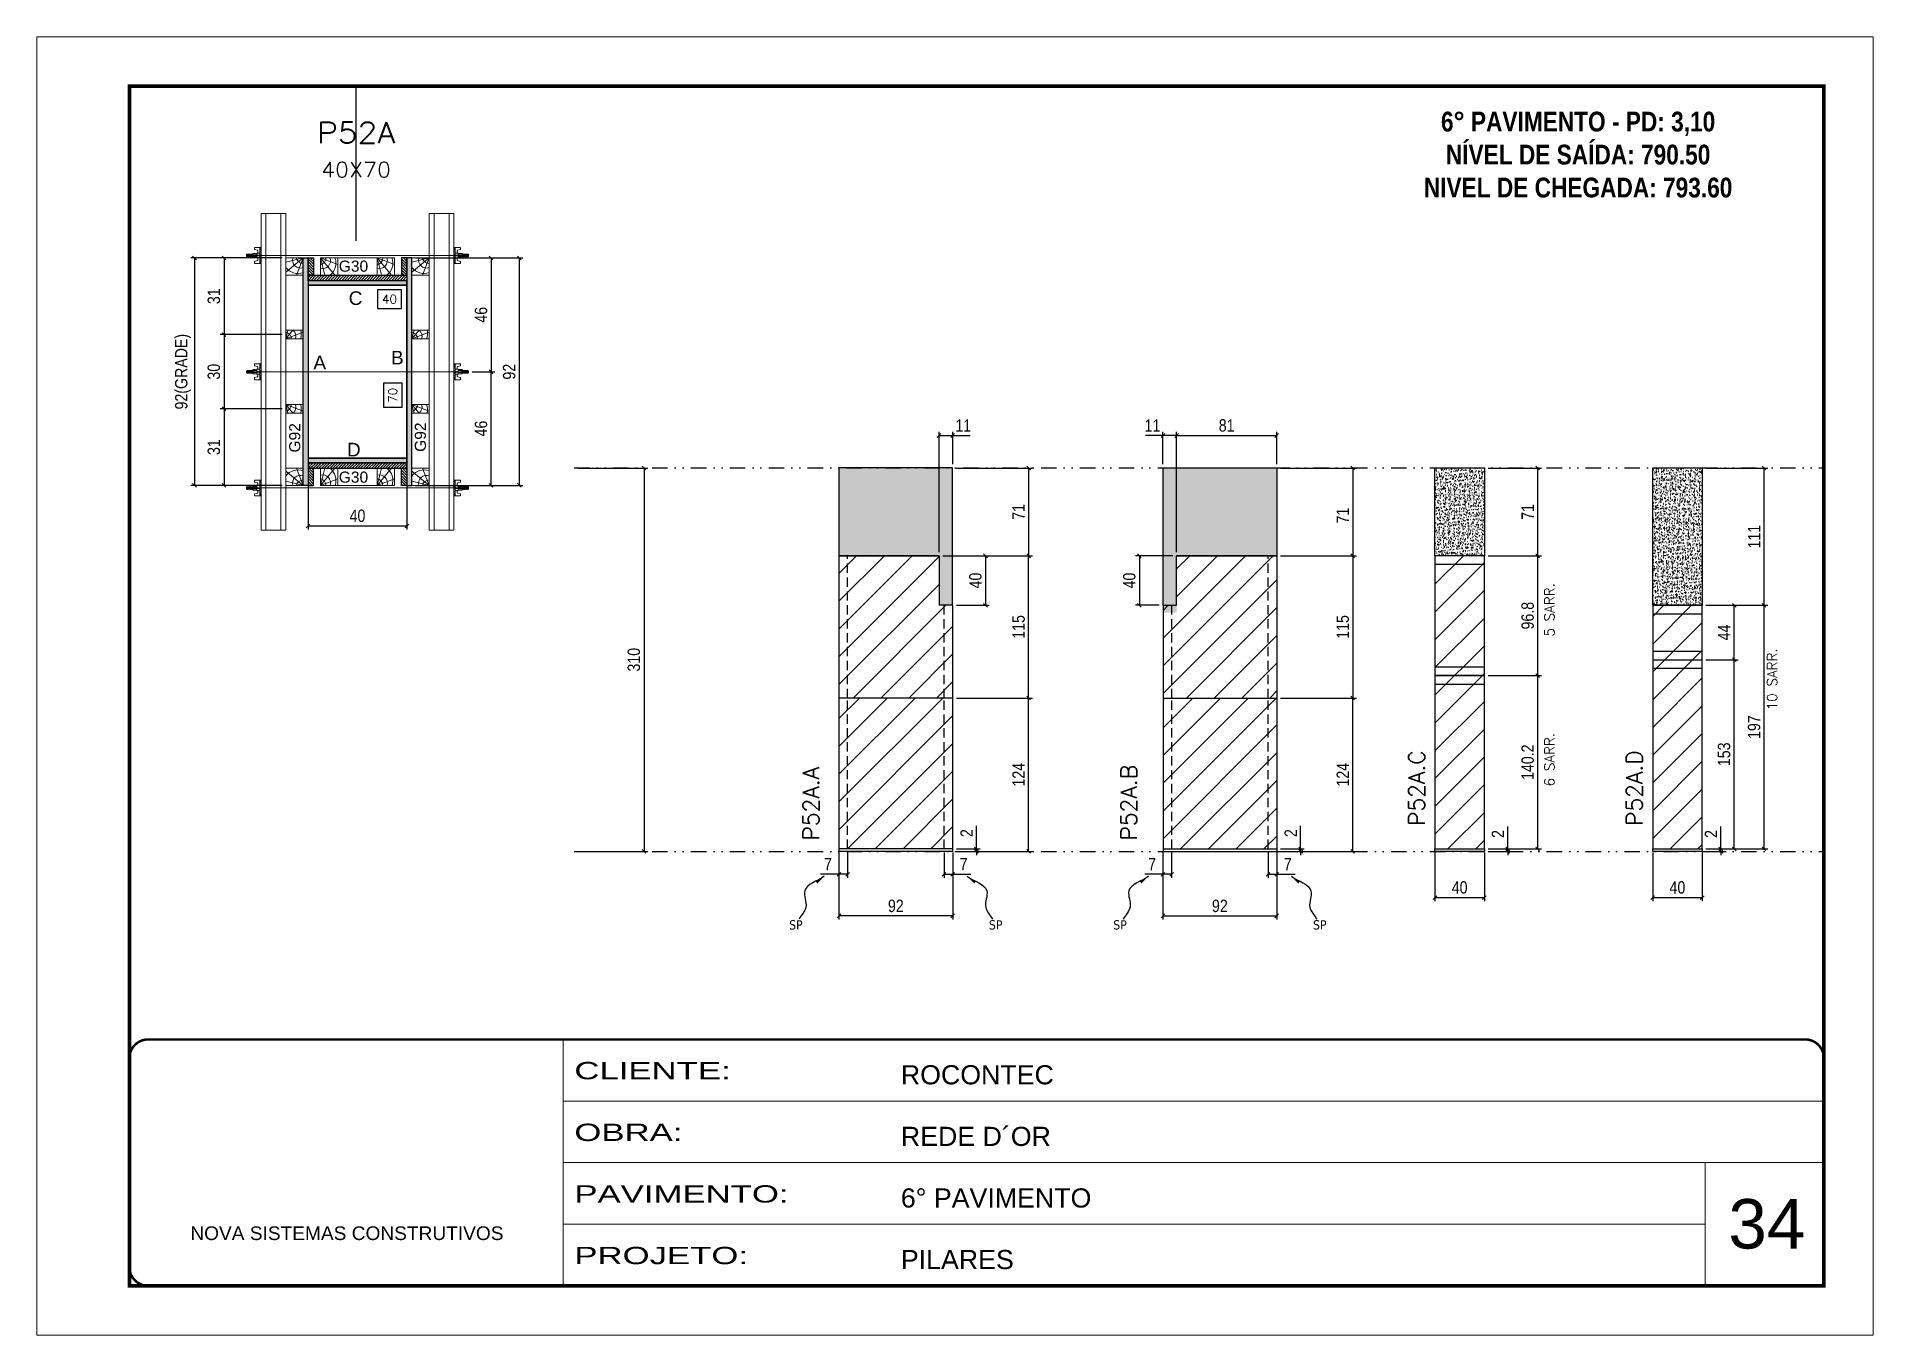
# Model space of a CAD drawing. Extents: x 28748 to 35002, y 14885 to 43501.
# Drawn here: x 30333 to 31818, y 33262 to 34312 of the extents above; entities that cross this region are included whole.
import ezdxf
from ezdxf.enums import TextEntityAlignment as Align

# ---------------------------------------------------------------- set-up
doc = ezdxf.new("R2010")
doc.units = 0
for name, pattern in [('CONTINUO', [0]), ('DASHED', [0.75, 0.5, -0.25]), ('DIVIDE2', [0.625, 0.25, -0.125, 0, -0.125, 0, -0.125]), ('HIDDEN', [0.375, 0.25, -0.125])]:
    doc.linetypes.add(name, pattern=pattern)
for name, color, linetype, lineweight in [('CARIMBO', 255, 'Continuous', 9), ('Folhas', 255, 'Continuous', 9), ('Hachura', 251, 'Continuous', 9), ('Madeira', 126, 'Continuous', 18), ('Perfil Metálico', 224, 'Continuous', 18), ('SARRAFO DE PRESSAO', 251, 'DASHED', 9), ('Texto Seção', 7, 'Continuous', 15)]:
    doc.layers.add(name, color=color, linetype=linetype, lineweight=lineweight)
for name, color, linetype in [('CHAPA', 1, 'Continuous'), ('COTA', 241, 'Continuous'), ('MEIO_PONT', 93, 'Continuous'), ('NOMENCLATURA', 7, 'Continuous'), ('Nível', 160, 'Continuous'), ('Painéis', 200, 'Continuous'), ('Romaneio', 10, 'Continuous'), ('SARR_2.2x7', 40, 'Continuous'), ('SARRAFO', 251, 'Continuous'), ('Sarrafo de Pressão', 42, 'HIDDEN'), ('texto', 7, 'Continuous'), ('Texto de Titulo', 7, 'Continuous'), ('Texto Qtd Sarr', 242, 'Continuous'), ('TEXTO_GERAL', 7, 'Continuous')]:
    doc.layers.add(name, color=color, linetype=linetype)
doc.styles.add('ARIAL', font='arial.ttf')
doc.styles.add('COTA TECNICA', font='techl___.ttf', dxfattribs={"height": 10})
doc.styles.add('COTA TECNICA 2X', font='techl___.ttf', dxfattribs={"height": 10})
doc.styles.add('COTA TECNICA-50', font='techl___.ttf', dxfattribs={"height": 10})
doc.styles.add('REGUA-120', font='ROMANS.shx', dxfattribs={"height": 15})
doc.styles.add('ROMANC', font='techb___.ttf', dxfattribs={"height": 2.5})
doc.styles.add('ROMANS', font='romans.shx')
doc.styles.add('SANSSERIF', font='sas_____.pfb')
doc.styles.get("Standard").update_dxf_attribs({"font": 'arial.ttf'})
doc.styles.add('Tecnologia', font='')
doc.styles.get('Tecnologia').set_extended_font_data('Forgotten Futurist')
doc.dimstyles.new('COTA PAINEL-50', dxfattribs={"dimtxt": 10, "dimasz": 3, "dimexe": 3, "dimexo": 3, "dimgap": 3, "dimtad": 1, "dimdec": 1, "dimzin": 12, "dimdsep": 46, "dimtxsty": 'COTA TECNICA-50', "dimblk1": 'OBLIQUE', "dimblk2": 'OBLIQUE', "dimsah": 1, "dimcen": 0.9, "dimclrd": 4, "dimclre": 4, "dimclrt": 240, "dimadec": 1, "dimazin": 3, "dimtfac": 1, "dimtdec": 1, "dimtmove": 0, "dimatfit": 3, "dimfxl": 1, "dimtolj": 1, "dimtzin": 12, "dimarcsym": 0})
doc.dimstyles.new('PAINEL', dxfattribs={"dimtxt": 10, "dimasz": 3, "dimexe": 3, "dimexo": 3, "dimgap": 3, "dimtad": 1, "dimdec": 1, "dimzin": 12, "dimdsep": 46, "dimtxsty": 'COTA TECNICA', "dimblk1": 'OBLIQUE', "dimblk2": 'OBLIQUE', "dimsah": 1, "dimcen": 0.9, "dimclrd": 4, "dimclre": 4, "dimclrt": 240, "dimadec": 1, "dimazin": 3, "dimtfac": 1, "dimtdec": 1, "dimtmove": 0, "dimatfit": 3, "dimfxl": 1, "dimtolj": 1, "dimtzin": 12, "dimarcsym": 0})
doc.dimstyles.new('SECAO PILAR', dxfattribs={"dimtxt": 10, "dimasz": 3, "dimexe": 3, "dimexo": 3, "dimgap": 3, "dimtad": 1, "dimdec": 1, "dimlfac": 0.5, "dimzin": 12, "dimdsep": 46, "dimtxsty": 'COTA TECNICA 2X', "dimblk1": 'OBLIQUE', "dimblk2": 'OBLIQUE', "dimsah": 1, "dimcen": 0.9, "dimclrd": 256, "dimclre": 256, "dimclrt": 256, "dimadec": 1, "dimazin": 3, "dimtfac": 1, "dimtdec": 1, "dimtmove": 0, "dimatfit": 3, "dimfxl": 1, "dimtolj": 1, "dimtzin": 12, "dimarcsym": 0})
doc.dimstyles.new('SECÇÃO 2', dxfattribs={"dimtxt": 7, "dimasz": 6, "dimexe": 0.18, "dimexo": 2, "dimgap": -4, "dimtad": 3, "dimdec": 1, "dimlfac": 0.5, "dimzin": 12, "dimdsep": 46, "dimtxsty": 'ROMANS', "dimblk": 'ARCHTICK', "dimcen": 0.09, "dimse1": 1, "dimse2": 1, "dimsd1": 1, "dimsd2": 1, "dimclrd": 180, "dimclre": 5, "dimclrt": 1, "dimadec": 0, "dimazin": 3, "dimtfac": 1, "dimtdec": 1, "dimtofl": 0, "dimtmove": 0, "dimatfit": 3, "dimldrblk": 'ARCHTICK', "dimfxl": 1, "dimtolj": 1, "dimtzin": 0, "dimarcsym": 0})
doc.dimstyles.get("Standard").update_dxf_attribs({"dimtxt": 0.18, "dimasz": 0.18, "dimexe": 0.18, "dimexo": 0.0625, "dimgap": 0.09, "dimtad": 0, "dimtih": 1, "dimtoh": 1, "dimdec": 4, "dimzin": 0, "dimdsep": 46, "dimtxsty": 'Standard', "dimcen": 0.09, "dimadec": 0, "dimazin": 0, "dimtfac": 1, "dimtdec": 4, "dimtofl": 0, "dimtmove": 0, "dimatfit": 3, "dimfxl": 1, "dimtolj": 1, "dimtzin": 0, "dimarcsym": 0})
pattern_1 = [(45, (24200.809, 45905.486), (-11.22532, 11.22532), [])]
pattern_2 = [(45, (-103483.158, 7111.964), (-11.2253202, 11.2253202), [])]

msp = doc.modelspace()

# ---------------------------------------------------------------- texts
at = {"layer": 'CARIMBO', "style": 'ARIAL'}
msp.add_text('34', height=40, dxfattribs=at).set_placement((31701.2, 33332.29))
at = {"layer": 'NOMENCLATURA', "color": 2, "insert": (31579.67, 34278.2), "char_height": 16, "attachment_point": 2, "style": 'ROMANC'}
msp.add_mtext_dynamic_manual_height_columns('\\P6° PAVIMENTO - PD: 3,10\\PNÍVEL DE SAÍDA: 790.50\\PNIVEL DE CHEGADA: 793.60', width=300.2766, gutter_width=1, heights=[0], dxfattribs=at)
at = {"layer": 'texto', "color": 0, "char_height": 7.5, "attachment_point": 5}
for insert in [(30947.18, 33593.94), (31108.73, 33593.94), (31209.26, 33593.94), (31370.82, 33593.94)]:
    msp.add_mtext('{\\fTahoma|b0|i0|c0|p34;\\C4;SP}', dxfattribs=dict(at, insert=insert))
at = {"layer": 'Texto Seção', "linetype": 'Continuous', "style": 'ROMANS'}
for s, p in [('5 SARR.', (31560.52, 33827.06)), ('10 SARR.', (31740.51, 33767.51)), ('6 SARR.', (31560.52, 33705.96))]:
    msp.add_text(s, height=8, rotation=90, dxfattribs=at).set_placement(p)
at = {"layer": 'Texto Seção', "style": 'REGUA-120'}
for s, p in [('P52A.A', (30965.88, 33662.06)), ('P52A.B', (31222.82, 33662.06))]:
    msp.add_text(s, height=13, rotation=90, dxfattribs=at).set_placement(p)
at = {"layer": 'Texto Seção', "char_height": 13, "width": 285.3299, "attachment_point": 7, "rotation": 90, "style": 'REGUA-120'}
for s, insert in [('P52A.C', (31455.61, 33673.89)), ('P52A.D', (31631.66, 33673.89))]:
    msp.add_mtext(s, dxfattribs=dict(at, insert=insert))
at = {"layer": 'TEXTO_GERAL', "style": 'ARIAL'}
for s, p in [('C', (30591.13, 34100.77)), ('A', (30562.18, 34048.72)), ('B', (30624.9, 34052.63)), ('D', (30589.73, 33978.27))]:
    msp.add_text(s, height=11, dxfattribs=at).set_placement(p, align=Align.MIDDLE_CENTER)
at = {"layer": 'TEXTO_GERAL', "color": 0, "linetype": 'Continuous', "style": 'SANSSERIF'}
for p in [(30541.99, 33975.93), (30643.56, 33976.48)]:
    msp.add_text('G92', height=9, rotation=90, dxfattribs=at).set_placement(p, align=Align.MIDDLE_LEFT)
at = {"layer": 'TEXTO_GERAL', "color": 0, "linetype": 'Continuous', "char_height": 9, "width": 285.3299, "style": 'SANSSERIF'}
for insert, attachment_point in [((30577.58, 34131.13), 1), ((30577.58, 33951.41), 7)]:
    msp.add_mtext('G30', dxfattribs=dict(at, insert=insert, attachment_point=attachment_point))

# ---------------------------------------------------------------- blocks, each defined once
blk = doc.blocks.new('9999999999')
at = {"color": 30, "linetype": 'CONTINUO'}
for p, q in [((98564.6, 34230.2), (98564.6, 34429.4)), ((98564.6, 34379.6), (99584, 34379.6)), ((98564.6, 34329.8), (99488, 34329.8)), ((99584, 34329.8), (99488, 34329.8)), ((99488, 34329.8), (99488, 34230.2)), ((98564.6, 34280), (99488, 34280))]:
    blk.add_line(p, q, dxfattribs=at)
at = {"color": 30, "linetype": 'CONTINUO', "const_width": 2}
blk.add_lwpolyline([(99584, 34230.2), (99584, 34414.4, 0.414214), (99569, 34429.4), (98229, 34429.4, 0.414214), (98214, 34414.4), (98214, 34245.2, 0.414214), (98229, 34230.2), (99584, 34230.2)], format="xyb", dxfattribs=at)
at = {"layer": 'Folhas'}
blk.add_lwpolyline([(98139, 34190.2), (99624, 34190.2), (99624, 35240.2), (98139, 35240.2)], close=True, dxfattribs=at)
at = {"layer": 'Folhas', "color": 30, "const_width": 3}
blk.add_lwpolyline([(98214, 34230.2), (99584, 34230.2), (99584, 35200.2), (98214, 35200.2)], close=True, dxfattribs=at)
at = {"color": 7, "linetype": 'Continuous', "ltscale": 5, "style": 'ARIAL'}
for s, height, p in [('ROCONTEC', 15.48, (98837.7, 34393.1)), ('REDE D´OR', 15.48, (98837.7, 34343.3)), ('6° PAVIMENTO', 15.483, (98837.7, 34293.5)), ('NOVA SISTEMAS CONSTRUTIVOS', 11.059, (98263.2, 34267.2)), ('PILARES', 15.48, (98837.7, 34243.7))]:
    blk.add_text(s, height=height, dxfattribs=at).set_placement(p)
at = {"layer": 'Folhas', "color": 7, "style": 'Tecnologia', "width": 1.5}
for s, p in [('CLIENTE:', (98573.7, 34397.2)), ('OBRA:', (98573.7, 34347.3)), ('PAVIMENTO:', (98573.7, 34297.5)), ('PROJETO:', (98573.7, 34247.7))]:
    blk.add_text(s, height=14, dxfattribs=at).set_placement(p)
blk = doc.blocks.new('titulo1')
at = {"layer": 'Defpoints', "color": 252, "linetype": 'HIDDEN', "ltscale": 2}
blk.add_line((0, 0), (0, 125), dxfattribs=at)
at = {"layer": 'Defpoints', "style": 'ROMANS', "oblique": 15}
blk.add_attdef('FOLHA', text='', height=10, dxfattribs=at).set_placement((0, 15.6), align=Align.MIDDLE_CENTER)
at = {"layer": 'Texto Qtd Sarr', "color": 3, "style": 'ROMANS', "oblique": 15}
for tag, height, p in [('TITULO', 17, (0, 71.4)), ('SEÇÃO', 12, (0, 41.5))]:
    blk.add_attdef(tag, text='', height=height, dxfattribs=at).set_placement(p, align=Align.MIDDLE_CENTER)
blk = doc.blocks.new('*D1233')
at = {"layer": 'COTA', "color": 180, "lineweight": -2, "transparency": 16777216}
for p, q in [((30628.7, 34031.9), (30613.7, 34031.9)), ((30613.7, 34031.9), (30613.7, 34012.5)), ((30628.7, 34012.5), (30628.7, 34031.9)), ((30613.7, 34012.5), (30628.7, 34012.5))]:
    blk.add_line(p, q, dxfattribs=at)
at = {"layer": 'Defpoints', "color": 0, "transparency": 16777216}
for p in [(30552.7, 34111.3), (30552.7, 33971.3), (30632.7, 33971.3)]:
    blk.add_point(p, dxfattribs=at)
at = {"layer": 'COTA', "color": 1, "transparency": 16777216, "insert": (30621.2, 34022.2), "char_height": 7, "attachment_point": 5, "rotation": 90, "style": 'ROMANS'}
blk.add_mtext('\\A1;70', dxfattribs=at)
blk = doc.blocks.new('_ArchTick')
at = {"color": 0, "linetype": 'ByBlock', "const_width": 0.15}
blk.add_lwpolyline([(-0.5, -0.5), (0.5, 0.5)], dxfattribs=at)
blk = doc.blocks.new('_Oblique')
at = {"color": 0, "linetype": 'ByBlock', "lineweight": -2}
blk.add_line((-0.5, -0.5), (0.5, 0.5), dxfattribs=at)
blk = doc.blocks.new('*D1234')
at = {"layer": 'COTA', "lineweight": -2, "transparency": 16777216}
for p, q in [((30639.7, 34133.3), (30726.5, 34133.3)), ((30723.5, 34133.3), (30723.5, 33949.3)), ((30639.7, 33949.3), (30726.5, 33949.3))]:
    blk.add_line(p, q, dxfattribs=at)
at = {"layer": 'Defpoints', "color": 0, "transparency": 16777216}
for p in [(30636.7, 34133.3), (30636.7, 33949.3), (30723.5, 33949.3)]:
    blk.add_point(p, dxfattribs=at)
at = {"layer": 'COTA', "lineweight": -2, "transparency": 16777216, "xscale": 3, "yscale": 3, "zscale": 3}
for p, rotation in [((30723.5, 34133.3), 90), ((30723.5, 33949.3), 270)]:
    blk.add_blockref('_Oblique', p, dxfattribs=dict(at, rotation=rotation))
at = {"layer": 'COTA', "transparency": 16777216, "insert": (30715.4, 34041.3), "char_height": 10, "attachment_point": 5, "rotation": 90, "style": 'COTA TECNICA 2X'}
blk.add_mtext('\\A1;92', dxfattribs=at)
blk = doc.blocks.new('*D1235')
at = {"layer": 'COTA', "lineweight": -2, "transparency": 16777216}
for p, q in [((30673.7, 34133.3), (30703.7, 34133.3)), ((30700.7, 34133.3), (30700.7, 34041.3)), ((30685.5, 34041.3), (30703.7, 34041.3))]:
    blk.add_line(p, q, dxfattribs=at)
at = {"layer": 'Defpoints', "color": 0, "transparency": 16777216}
for p in [(30670.7, 34133.3), (30682.5, 34041.3), (30700.7, 34041.3)]:
    blk.add_point(p, dxfattribs=at)
at = {"layer": 'COTA', "lineweight": -2, "transparency": 16777216, "xscale": 3, "yscale": 3, "zscale": 3}
for p, rotation in [((30700.7, 34133.3), 90), ((30700.7, 34041.3), 270)]:
    blk.add_blockref('_Oblique', p, dxfattribs=dict(at, rotation=rotation))
at = {"layer": 'COTA', "transparency": 16777216, "insert": (30692.6, 34087.3), "char_height": 10, "attachment_point": 5, "rotation": 90, "style": 'COTA TECNICA 2X'}
blk.add_mtext('\\A1;46', dxfattribs=at)
blk = doc.blocks.new('*D1236')
at = {"layer": 'COTA', "lineweight": -2, "transparency": 16777216}
for p, q in [((30685.5, 34041.3), (30703.7, 34041.3)), ((30700.7, 33949.3), (30700.7, 34041.3)), ((30673.7, 33949.3), (30703.7, 33949.3))]:
    blk.add_line(p, q, dxfattribs=at)
at = {"layer": 'Defpoints', "color": 0, "transparency": 16777216}
for p in [(30682.5, 34041.3), (30700.7, 34041.3), (30670.7, 33949.3)]:
    blk.add_point(p, dxfattribs=at)
at = {"layer": 'COTA', "lineweight": -2, "transparency": 16777216, "xscale": 3, "yscale": 3, "zscale": 3}
for p, rotation in [((30700.7, 34041.3), 90), ((30700.7, 33949.3), 270)]:
    blk.add_blockref('_Oblique', p, dxfattribs=dict(at, rotation=rotation))
at = {"layer": 'COTA', "transparency": 16777216, "insert": (30692.6, 33995.3), "char_height": 10, "attachment_point": 5, "rotation": 90, "style": 'COTA TECNICA 2X'}
blk.add_mtext('\\A1;46', dxfattribs=at)
blk = doc.blocks.new('*D1237')
at = {"layer": 'COTA', "color": 180, "lineweight": -2, "transparency": 16777216}
for p, q in [((30628.2, 34107.5), (30608.9, 34107.5)), ((30608.9, 34107.5), (30608.9, 34092.5)), ((30628.2, 34092.5), (30628.2, 34107.5)), ((30608.9, 34092.5), (30628.2, 34092.5))]:
    blk.add_line(p, q, dxfattribs=at)
at = {"layer": 'Defpoints', "color": 0, "transparency": 16777216}
for p in [(30552.7, 34111.3), (30632.7, 34111.3), (30632.7, 34088.5)]:
    blk.add_point(p, dxfattribs=at)
at = {"layer": 'COTA', "color": 1, "transparency": 16777216, "insert": (30618.6, 34100), "char_height": 7, "attachment_point": 5, "style": 'ROMANS'}
blk.add_mtext('\\A1;40', dxfattribs=at)
blk = doc.blocks.new('PONTALETE')
at = {"layer": 'Madeira'}
for q in [(2.71, 7), (7, 5.76), (7, 1.74)]:
    blk.add_line((0, 0), q, dxfattribs=at)
blk.add_lwpolyline([(0, 0), (7, 0), (7, 7), (0, 7)], close=True, dxfattribs=at)
for centre, radius, start, end in [((2.04, 0.06), 6.23, 37.28179, 109.09128), ((1.09, 0.9), 3.19, 343.60304, 109.98471), ((-0.21, -0.78), 3.09, 14.63219, 86.0383)]:
    blk.add_arc(centre, radius, start, end, dxfattribs=at)
blk = doc.blocks.new('*D1325')
at = {"layer": 'COTA', "lineweight": -2, "transparency": 16777216}
for p, q in [((30531.7, 34133.3), (30457.9, 34133.3)), ((30460.9, 34133.3), (30460.9, 33949.3)), ((30531.7, 33949.3), (30457.9, 33949.3))]:
    blk.add_line(p, q, dxfattribs=at)
at = {"layer": 'Defpoints', "color": 0, "transparency": 16777216}
for p in [(30534.7, 34133.3), (30460.9, 33949.3), (30534.7, 33949.3)]:
    blk.add_point(p, dxfattribs=at)
at = {"layer": 'COTA', "lineweight": -2, "transparency": 16777216, "xscale": 3, "yscale": 3, "zscale": 3}
for p, rotation in [((30460.9, 34133.3), 90), ((30460.9, 33949.3), 270)]:
    blk.add_blockref('_Oblique', p, dxfattribs=dict(at, rotation=rotation))
at = {"layer": 'COTA', "transparency": 16777216, "insert": (30451.7, 34041.3), "char_height": 10, "attachment_point": 5, "rotation": 90, "style": 'COTA TECNICA 2X'}
blk.add_mtext('\\A1;92(GRADE)', dxfattribs=at)
blk = doc.blocks.new('MEIO PONTALETE')
at = {"layer": 'Madeira'}
for q in [(2.71, 7), (3.5, 2.88), (3.5, 0.87)]:
    blk.add_line((0, 0), q, dxfattribs=at)
blk.add_lwpolyline([(0, 0), (3.5, 0), (3.5, 7), (0, 7)], close=True, dxfattribs=at)
for centre, radius, start, end in [((2.04, 0.06), 6.23, 76.44987, 109.09128), ((1.09, 0.9), 3.19, 40.90626, 109.98471), ((-0.21, -0.78), 3.09, 14.63219, 86.0383)]:
    blk.add_arc(centre, radius, start, end, dxfattribs=at)
blk = doc.blocks.new('*D1326')
at = {"layer": 'COTA', "lineweight": -2, "transparency": 16777216}
for p, q in [((30531.7, 34011.3), (30481.8, 34011.3)), ((30484.8, 34011.3), (30484.8, 33949.3)), ((30531.7, 33949.3), (30481.8, 33949.3))]:
    blk.add_line(p, q, dxfattribs=at)
at = {"layer": 'Defpoints', "color": 0, "transparency": 16777216}
for p in [(30534.7, 34011.3), (30484.8, 33949.3), (30534.7, 33949.3)]:
    blk.add_point(p, dxfattribs=at)
at = {"layer": 'COTA', "lineweight": -2, "transparency": 16777216, "xscale": 3, "yscale": 3, "zscale": 3}
for p, rotation in [((30484.8, 34011.3), 90), ((30484.8, 33949.3), 270)]:
    blk.add_blockref('_Oblique', p, dxfattribs=dict(at, rotation=rotation))
at = {"layer": 'COTA', "transparency": 16777216, "insert": (30476.6, 33980.3), "char_height": 10, "attachment_point": 5, "rotation": 90, "style": 'COTA TECNICA 2X'}
blk.add_mtext('\\A1;31', dxfattribs=at)
blk = doc.blocks.new('C')
at = {"layer": 'Hachura', "color": 0}
for p, q in [((0, 3.22), (0, -3.22)), ((0.45, 3.22), (0, 3.22)), ((0.46, 3.16), (0, 3.16)), ((0.46, 3.05), (0, 3.05)), ((0.46, 2.88), (0, 2.88)), ((0, 2.75), (0, -1.16)), ((0.46, 2.65), (0, 2.65)), ((0.46, 2.23), (0, 2.23)), ((0.46, 1.51), (0, 1.51)), ((0.39, 0.49), (0.17, 0.49)), ((0.45, -3.23), (0.45, 3.22)), ((0.45, 3.22), (2.58, 3.22)), ((1.74, 0.97), (0.45, 0.97)), ((1.45, 0.1), (0.45, 0.1)), ((1.35, 1.94), (1.35, 0.96)), ((2.58, 2.39), (1.47, 2.09)), ((1.74, -0.97), (1.74, 0.97)), ((1.74, 0.97), (1.74, 0.84)), ((1.74, 0.97), (1.74, 0.84)), ((1.74, 0.84), (3.35, 0.84)), ((3.35, 0.45), (1.74, 0.45)), ((2.58, 3.22), (2.58, 2.39)), ((3.32, 0.84), (3.32, -0.84)), ((3.35, 0.84), (3.35, -0.84)), ((3.68, 0.45), (3.35, 0.45)), ((3.84, -0.52), (3.35, 0.45)), ((3.35, 0.06), (3.67, -0.57)), ((3.68, 0.45), (4.16, -0.52)), ((3.72, 0.5), (4.25, -0.57)), ((4.37, -0.55), (3.83, 0.53)), ((4.15, 0.45), (3.93, 0.45)), ((4.42, -0.52), (3.93, 0.45)), ((4.15, 0.45), (4.26, 0.45)), ((4.26, 0.45), (4.74, -0.52)), ((4.3, 0.5), (4.83, -0.57)), ((4.95, -0.55), (4.41, 0.53)), ((4.51, 0.45), (4.84, 0.45)), ((5, -0.52), (4.51, 0.45)), ((4.84, 0.45), (5.32, -0.52)), ((4.88, 0.5), (5.41, -0.57)), ((5.53, -0.55), (4.99, 0.53)), ((5.58, -0.52), (5.09, 0.45)), ((5.42, 0.45), (5.09, 0.45)), ((5.58, -0.52), (5.09, 0.45)), ((5.42, 0.45), (5.74, -0.19)), ((5.46, 0.5), (5.74, -0.07)), ((5.74, 0.19), (5.57, 0.53)), ((5.74, 0.32), (5.68, 0.45)), ((5.68, 0.45), (5.74, 0.45)), ((5.74, 0.45), (5.9, 0.29)), ((5.74, 0.45), (5.74, -0.52)), ((5.9, -0.36), (5.9, 0.29)), ((0.45, 0), (0, 0)), ((0.46, -1.52), (0, -1.52)), ((0.46, -2.23), (0, -2.23)), ((0.46, -2.65), (0, -2.65)), ((0.46, -2.88), (0, -2.88)), ((0.46, -3.05), (0, -3.05)), ((0.46, -3.16), (0, -3.16)), ((0, -3.22), (2.57, -3.22)), ((0.08, -0.48), (0.29, -0.48)), ((0.29, -0.48), (0.4, -0.48)), ((0.45, 0), (0.45, -0.97)), ((0.45, -0.16), (1.45, -0.16)), ((0.45, -0.65), (0.45, -0.32)), ((0.45, -3.23), (0.45, -0.65)), ((0.45, -0.97), (1.74, -0.97)), ((1.35, -1.94), (1.35, -0.97)), ((2.58, -2.39), (1.47, -2.1)), ((3.35, -0.32), (1.74, -0.32)), ((3.35, -0.84), (1.74, -0.84)), ((2.58, -3.23), (2.58, -2.39)), ((3.35, -0.07), (3.58, -0.52)), ((3.35, -0.52), (3.58, -0.52)), ((3.84, -0.52), (4.16, -0.52)), ((4.42, -0.52), (4.74, -0.52)), ((4.63, -0.52), (4.74, -0.52)), ((5, -0.52), (5.32, -0.52)), ((5.58, -0.52), (5.74, -0.52)), ((5.74, -0.52), (5.9, -0.36)), ((5.74, -0.52), (5.74, -0.52))]:
    blk.add_line(p, q, dxfattribs=at)
for centre, radius, start, end in [((1.52, 1.94), 0.161, 104.74356, 180), ((1.44, -0.03), 0.129, 272.69497, 87.30503), ((3.81, 0.39), 0.143, 25.56881, 154.43119), ((4.39, 0.39), 0.143, 25.56881, 154.43119), ((4.97, 0.39), 0.143, 25.56881, 154.43119), ((5.55, 0.39), 0.143, 25.56881, 154.43119), ((0.17, -0.37), 0.174, 221.74404, 317.85924), ((1.52, -1.94), 0.161, 180, 255.25644), ((3.71, -0.4), 0.174, 222.14076, 318.25596), ((4.29, -0.4), 0.174, 222.14076, 318.25596), ((4.87, -0.4), 0.174, 222.14076, 318.25596), ((5.45, -0.4), 0.174, 222.14076, 318.25596), ((5.61, -0.4), 0.174, 317.85924, 318.25596)]:
    blk.add_arc(centre, radius, start, end, dxfattribs=at)
blk = doc.blocks.new('*D1327')
at = {"layer": 'COTA', "lineweight": -2, "transparency": 16777216}
for p, q in [((30531.7, 34133.3), (30481.8, 34133.3)), ((30484.8, 34133.3), (30484.8, 34071.3)), ((30531.7, 34071.3), (30481.8, 34071.3))]:
    blk.add_line(p, q, dxfattribs=at)
at = {"layer": 'Defpoints', "color": 0, "transparency": 16777216}
for p in [(30534.7, 34133.3), (30484.8, 34071.3), (30534.7, 34071.3)]:
    blk.add_point(p, dxfattribs=at)
at = {"layer": 'COTA', "lineweight": -2, "transparency": 16777216, "xscale": 3, "yscale": 3, "zscale": 3}
for p, rotation in [((30484.8, 34133.3), 90), ((30484.8, 34071.3), 270)]:
    blk.add_blockref('_Oblique', p, dxfattribs=dict(at, rotation=rotation))
at = {"layer": 'COTA', "transparency": 16777216, "insert": (30476.6, 34102.3), "char_height": 10, "attachment_point": 5, "rotation": 90, "style": 'COTA TECNICA 2X'}
blk.add_mtext('\\A1;31', dxfattribs=at)
blk = doc.blocks.new('*D1328')
at = {"layer": 'COTA', "lineweight": -2, "transparency": 16777216}
for p, q in [((30531.7, 34071.3), (30481.8, 34071.3)), ((30484.8, 34071.3), (30484.8, 34011.3)), ((30531.7, 34011.3), (30481.8, 34011.3))]:
    blk.add_line(p, q, dxfattribs=at)
at = {"layer": 'Defpoints', "color": 0, "transparency": 16777216}
for p in [(30534.7, 34071.3), (30484.8, 34011.3), (30534.7, 34011.3)]:
    blk.add_point(p, dxfattribs=at)
at = {"layer": 'COTA', "lineweight": -2, "transparency": 16777216, "xscale": 3, "yscale": 3, "zscale": 3}
for p, rotation in [((30484.8, 34071.3), 90), ((30484.8, 34011.3), 270)]:
    blk.add_blockref('_Oblique', p, dxfattribs=dict(at, rotation=rotation))
at = {"layer": 'COTA', "transparency": 16777216, "insert": (30476.6, 34041.3), "char_height": 10, "attachment_point": 5, "rotation": 90, "style": 'COTA TECNICA 2X'}
blk.add_mtext('\\A1;30', dxfattribs=at)
blk = doc.blocks.new('*D2074')
at = {"layer": 'COTA', "lineweight": -2, "transparency": 16777216}
for p, q in [((30552.7, 33964.7), (30552.7, 33913.6)), ((30632.7, 33964.7), (30632.7, 33913.6)), ((30552.7, 33916.6), (30632.7, 33916.6))]:
    blk.add_line(p, q, dxfattribs=at)
at = {"layer": 'Defpoints', "color": 0, "transparency": 16777216}
for p in [(30552.7, 33967.7), (30632.7, 33967.7), (30632.7, 33916.6)]:
    blk.add_point(p, dxfattribs=at)
at = {"layer": 'COTA', "lineweight": -2, "transparency": 16777216, "xscale": 3, "yscale": 3, "zscale": 3, "rotation": 180}
blk.add_blockref('_Oblique', (30552.7, 33916.6), dxfattribs=at)
at = {"layer": 'COTA', "lineweight": -2, "transparency": 16777216, "xscale": 3, "yscale": 3, "zscale": 3}
blk.add_blockref('_Oblique', (30632.7, 33916.6), dxfattribs=at)
at = {"layer": 'COTA', "transparency": 16777216, "insert": (30592.7, 33924.7), "char_height": 10, "attachment_point": 5, "style": 'COTA TECNICA 2X'}
blk.add_mtext('\\A1;40', dxfattribs=at)
blk = doc.blocks.new('*D2075')
at = {"layer": 'COTA', "color": 4, "linetype": 'ByBlock', "lineweight": -2, "transparency": 16777216}
for p, q in [((30771, 33963.4), (30827.4, 33963.4)), ((30824.4, 33963.4), (30824.4, 33653.4)), ((30771, 33653.4), (30827.4, 33653.4))]:
    blk.add_line(p, q, dxfattribs=at)
at = {"layer": 'Defpoints', "color": 0, "linetype": 'ByBlock', "transparency": 16777216}
for p in [(30768, 33963.4), (30768, 33653.4), (30824.4, 33653.4)]:
    blk.add_point(p, dxfattribs=at)
at = {"layer": 'COTA', "color": 4, "linetype": 'ByBlock', "lineweight": -2, "transparency": 16777216, "xscale": 3, "yscale": 3, "zscale": 3}
for p, rotation in [((30824.4, 33963.4), 90), ((30824.4, 33653.4), 270)]:
    blk.add_blockref('_Oblique', p, dxfattribs=dict(at, rotation=rotation))
at = {"layer": 'COTA', "color": 240, "linetype": 'ByBlock', "transparency": 16777216, "insert": (30816.2, 33808.4), "char_height": 10, "attachment_point": 5, "rotation": 90, "style": 'COTA TECNICA'}
blk.add_mtext('\\A1;310', dxfattribs=at)
blk = doc.blocks.new('*D1329')
at = {"layer": 'COTA', "color": 4, "lineweight": -2, "transparency": 16777216}
for p, q in [((30982, 33652.4), (30982, 33598.3)), ((31074, 33652.4), (31074, 33598.3)), ((31074, 33601.3), (30982, 33601.3))]:
    blk.add_line(p, q, dxfattribs=at)
at = {"layer": 'Defpoints', "color": 0, "transparency": 16777216}
for p in [(30982, 33655.4), (31074, 33655.4), (30982, 33601.3)]:
    blk.add_point(p, dxfattribs=at)
at = {"layer": 'COTA', "color": 4, "lineweight": -2, "transparency": 16777216, "xscale": 3, "yscale": 3, "zscale": 3, "rotation": 180}
blk.add_blockref('_Oblique', (30982, 33601.3), dxfattribs=at)
at = {"layer": 'COTA', "color": 4, "lineweight": -2, "transparency": 16777216, "xscale": 3, "yscale": 3, "zscale": 3}
blk.add_blockref('_Oblique', (31074, 33601.3), dxfattribs=at)
at = {"layer": 'COTA', "color": 240, "transparency": 16777216, "insert": (31028, 33609.3), "char_height": 10, "attachment_point": 5, "style": 'COTA TECNICA'}
blk.add_mtext('\\A1;92', dxfattribs=at)
blk = doc.blocks.new('*D1330')
at = {"layer": 'COTA', "color": 4, "lineweight": -2, "transparency": 16777216}
for p, q in [((30982, 33650.4), (30982, 33631.9)), ((30989, 33652.4), (30989, 33631.9)), ((30982, 33634.9), (30967.2, 33634.9)), ((30989, 33634.9), (30982, 33634.9))]:
    blk.add_line(p, q, dxfattribs=at)
at = {"layer": 'Defpoints', "color": 0, "transparency": 16777216}
for p in [(30982, 33653.4), (30989, 33655.4), (30982, 33634.9)]:
    blk.add_point(p, dxfattribs=at)
at = {"layer": 'COTA', "color": 4, "lineweight": -2, "transparency": 16777216, "xscale": 3, "yscale": 3, "zscale": 3, "rotation": 180}
blk.add_blockref('_Oblique', (30982, 33634.9), dxfattribs=at)
at = {"layer": 'COTA', "color": 4, "lineweight": -2, "transparency": 16777216, "xscale": 3, "yscale": 3, "zscale": 3}
blk.add_blockref('_Oblique', (30989, 33634.9), dxfattribs=at)
at = {"layer": 'COTA', "color": 240, "transparency": 16777216, "insert": (30973.1, 33643), "char_height": 10, "attachment_point": 5, "style": 'COTA TECNICA-50'}
blk.add_mtext('\\A1;7', dxfattribs=at)
blk = doc.blocks.new('*D1331')
at = {"layer": 'COTA', "color": 4, "lineweight": -2, "transparency": 16777216}
for p, q in [((31067, 33652.4), (31067, 33631.9)), ((31074, 33650.4), (31074, 33631.9)), ((31067, 33634.9), (31074, 33634.9)), ((31074, 33634.9), (31088.7, 33634.9))]:
    blk.add_line(p, q, dxfattribs=at)
at = {"layer": 'Defpoints', "color": 0, "transparency": 16777216}
for p in [(31067, 33655.4), (31074, 33653.4), (31074, 33634.9)]:
    blk.add_point(p, dxfattribs=at)
at = {"layer": 'COTA', "color": 4, "lineweight": -2, "transparency": 16777216, "xscale": 3, "yscale": 3, "zscale": 3, "rotation": 180}
blk.add_blockref('_Oblique', (31067, 33634.9), dxfattribs=at)
at = {"layer": 'COTA', "color": 4, "lineweight": -2, "transparency": 16777216, "xscale": 3, "yscale": 3, "zscale": 3}
blk.add_blockref('_Oblique', (31074, 33634.9), dxfattribs=at)
at = {"layer": 'COTA', "color": 240, "transparency": 16777216, "insert": (31082.8, 33643), "char_height": 10, "attachment_point": 5, "style": 'COTA TECNICA-50'}
blk.add_mtext('\\A1;7', dxfattribs=at)
blk = doc.blocks.new('*D1332')
at = {"layer": 'Defpoints', "color": 0, "linetype": 'ByBlock', "transparency": 16777216}
for p in [(31074, 33777.4), (31135.4, 33777.4), (31074, 33653.4)]:
    blk.add_point(p, dxfattribs=at)
at = {"layer": 'Romaneio', "color": 4, "linetype": 'ByBlock', "lineweight": -2, "transparency": 16777216}
for p, q in [((31077, 33777.4), (31138.4, 33777.4)), ((31135.4, 33653.4), (31135.4, 33777.4)), ((31077, 33653.4), (31138.4, 33653.4))]:
    blk.add_line(p, q, dxfattribs=at)
at = {"layer": 'Romaneio', "color": 4, "linetype": 'ByBlock', "lineweight": -2, "transparency": 16777216, "xscale": 3, "yscale": 3, "zscale": 3}
for p, rotation in [((31135.4, 33777.4), 90), ((31135.4, 33653.4), 270)]:
    blk.add_blockref('_Oblique', p, dxfattribs=dict(at, rotation=rotation))
at = {"layer": 'Romaneio', "color": 240, "linetype": 'ByBlock', "transparency": 16777216, "insert": (31127.3, 33715.4), "char_height": 10, "attachment_point": 5, "rotation": 90, "style": 'COTA TECNICA'}
blk.add_mtext('\\A1;124', dxfattribs=at)
blk = doc.blocks.new('*D1333')
at = {"layer": 'COTA', "color": 4, "lineweight": -2, "transparency": 16777216}
for p, q in [((31093.2, 33655.4), (31093.2, 33674.2)), ((31077, 33655.4), (31096.2, 33655.4)), ((31077, 33653.4), (31096.2, 33653.4)), ((31093.2, 33653.4), (31093.2, 33655.4)), ((31093.2, 33653.4), (31093.2, 33650.4))]:
    blk.add_line(p, q, dxfattribs=at)
at = {"layer": 'Defpoints', "color": 0, "transparency": 16777216}
for p in [(31074, 33655.4), (31074, 33653.4), (31093.2, 33653.4)]:
    blk.add_point(p, dxfattribs=at)
at = {"layer": 'COTA', "color": 4, "lineweight": -2, "transparency": 16777216, "xscale": 3, "yscale": 3, "zscale": 3}
for p, rotation in [((31093.2, 33655.4), 270), ((31093.2, 33653.4), 90)]:
    blk.add_blockref('_Oblique', p, dxfattribs=dict(at, rotation=rotation))
at = {"layer": 'COTA', "color": 240, "transparency": 16777216, "insert": (31085.2, 33668.2), "char_height": 10, "attachment_point": 5, "rotation": 90, "style": 'COTA TECNICA-50'}
blk.add_mtext('\\A1;2', dxfattribs=at)
blk = doc.blocks.new('*D2076')
at = {"layer": 'COTA', "color": 4, "linetype": 'ByBlock', "lineweight": -2, "transparency": 16777216}
for p, q in [((31066, 33892.4), (31138.4, 33892.4)), ((31135.4, 33777.4), (31135.4, 33892.4)), ((31077, 33777.4), (31138.4, 33777.4))]:
    blk.add_line(p, q, dxfattribs=at)
at = {"layer": 'Defpoints', "color": 0, "linetype": 'ByBlock', "transparency": 16777216}
for p in [(31063, 33892.4), (31135.4, 33892.4), (31074, 33777.4)]:
    blk.add_point(p, dxfattribs=at)
at = {"layer": 'COTA', "color": 4, "linetype": 'ByBlock', "lineweight": -2, "transparency": 16777216, "xscale": 3, "yscale": 3, "zscale": 3}
for p, rotation in [((31135.4, 33892.4), 90), ((31135.4, 33777.4), 270)]:
    blk.add_blockref('_Oblique', p, dxfattribs=dict(at, rotation=rotation))
at = {"layer": 'COTA', "color": 240, "linetype": 'ByBlock', "transparency": 16777216, "insert": (31127.3, 33834.9), "char_height": 10, "attachment_point": 5, "rotation": 90, "style": 'COTA TECNICA'}
blk.add_mtext('\\A1;115', dxfattribs=at)
blk = doc.blocks.new('*D1334')
at = {"layer": 'COTA', "color": 4, "lineweight": -2, "transparency": 16777216}
for p, q in [((31463.9, 33652.4), (31463.9, 33613.1)), ((31503.9, 33652.4), (31503.9, 33613.1)), ((31463.9, 33616.1), (31503.9, 33616.1))]:
    blk.add_line(p, q, dxfattribs=at)
at = {"layer": 'Defpoints', "color": 0, "transparency": 16777216}
for p in [(31463.9, 33655.4), (31503.9, 33655.4), (31503.9, 33616.1)]:
    blk.add_point(p, dxfattribs=at)
at = {"layer": 'COTA', "color": 4, "lineweight": -2, "transparency": 16777216, "xscale": 3, "yscale": 3, "zscale": 3, "rotation": 180}
blk.add_blockref('_Oblique', (31463.9, 33616.1), dxfattribs=at)
at = {"layer": 'COTA', "color": 4, "lineweight": -2, "transparency": 16777216, "xscale": 3, "yscale": 3, "zscale": 3}
blk.add_blockref('_Oblique', (31503.9, 33616.1), dxfattribs=at)
at = {"layer": 'COTA', "color": 240, "transparency": 16777216, "insert": (31483.9, 33624.2), "char_height": 10, "attachment_point": 5, "style": 'COTA TECNICA'}
blk.add_mtext('\\A1;40', dxfattribs=at)
blk = doc.blocks.new('*D1335')
at = {"layer": 'COTA', "color": 4, "lineweight": -2, "transparency": 16777216}
for p, q in [((31522.8, 33655.4), (31522.8, 33673.5)), ((31506.9, 33655.4), (31525.8, 33655.4)), ((31506.9, 33653.4), (31525.8, 33653.4)), ((31522.8, 33653.4), (31522.8, 33655.4)), ((31522.8, 33653.4), (31522.8, 33650.4))]:
    blk.add_line(p, q, dxfattribs=at)
at = {"layer": 'Defpoints', "color": 0, "transparency": 16777216}
for p in [(31503.9, 33655.4), (31503.9, 33653.4), (31522.8, 33655.4)]:
    blk.add_point(p, dxfattribs=at)
at = {"layer": 'COTA', "color": 4, "lineweight": -2, "transparency": 16777216, "xscale": 3, "yscale": 3, "zscale": 3}
for p, rotation in [((31522.8, 33655.4), 270), ((31522.8, 33653.4), 90)]:
    blk.add_blockref('_Oblique', p, dxfattribs=dict(at, rotation=rotation))
at = {"layer": 'COTA', "color": 240, "transparency": 16777216, "insert": (31514.8, 33667.5), "char_height": 10, "attachment_point": 5, "rotation": 90, "style": 'COTA TECNICA-50'}
blk.add_mtext('\\A1;2', dxfattribs=at)
blk = doc.blocks.new('*D2077')
at = {"layer": 'COTA', "color": 4, "linetype": 'ByBlock', "lineweight": -2, "transparency": 16777216}
for p, q in [((31506.9, 33795.6), (31550, 33795.6)), ((31547, 33655.4), (31547, 33795.6)), ((31506.9, 33655.4), (31550, 33655.4))]:
    blk.add_line(p, q, dxfattribs=at)
at = {"layer": 'Defpoints', "color": 0, "linetype": 'ByBlock', "transparency": 16777216}
for p in [(31503.9, 33795.6), (31547, 33795.6), (31503.9, 33655.4)]:
    blk.add_point(p, dxfattribs=at)
at = {"layer": 'COTA', "color": 4, "linetype": 'ByBlock', "lineweight": -2, "transparency": 16777216, "xscale": 3, "yscale": 3, "zscale": 3}
for p, rotation in [((31547, 33795.6), 90), ((31547, 33655.4), 270)]:
    blk.add_blockref('_Oblique', p, dxfattribs=dict(at, rotation=rotation))
at = {"layer": 'COTA', "color": 240, "linetype": 'ByBlock', "transparency": 16777216, "insert": (31538.9, 33725.5), "char_height": 10, "attachment_point": 5, "rotation": 90, "style": 'COTA TECNICA'}
blk.add_mtext('\\A1;140.2', dxfattribs=at)
blk = doc.blocks.new('*D1336')
at = {"layer": 'COTA', "color": 4, "lineweight": -2, "transparency": 16777216}
for p, q in [((31640, 33652.4), (31640, 33613.1)), ((31680, 33652.4), (31680, 33613.1)), ((31640, 33616.1), (31680, 33616.1))]:
    blk.add_line(p, q, dxfattribs=at)
at = {"layer": 'Defpoints', "color": 0, "transparency": 16777216}
for p in [(31640, 33655.4), (31680, 33655.4), (31680, 33616.1)]:
    blk.add_point(p, dxfattribs=at)
at = {"layer": 'COTA', "color": 4, "lineweight": -2, "transparency": 16777216, "xscale": 3, "yscale": 3, "zscale": 3, "rotation": 180}
blk.add_blockref('_Oblique', (31640, 33616.1), dxfattribs=at)
at = {"layer": 'COTA', "color": 4, "lineweight": -2, "transparency": 16777216, "xscale": 3, "yscale": 3, "zscale": 3}
blk.add_blockref('_Oblique', (31680, 33616.1), dxfattribs=at)
at = {"layer": 'COTA', "color": 240, "transparency": 16777216, "insert": (31660, 33624.2), "char_height": 10, "attachment_point": 5, "style": 'COTA TECNICA'}
blk.add_mtext('\\A1;40', dxfattribs=at)
blk = doc.blocks.new('*D1337')
at = {"layer": 'COTA', "color": 4, "lineweight": -2, "transparency": 16777216}
for p, q in [((31695.1, 33655.4), (31695.1, 33673.5)), ((31683, 33655.4), (31698.1, 33655.4)), ((31683, 33653.4), (31698.1, 33653.4)), ((31695.1, 33653.4), (31695.1, 33655.4)), ((31695.1, 33653.4), (31695.1, 33650.4))]:
    blk.add_line(p, q, dxfattribs=at)
at = {"layer": 'Defpoints', "color": 0, "transparency": 16777216}
for p in [(31680, 33655.4), (31680, 33653.4), (31695.1, 33655.4)]:
    blk.add_point(p, dxfattribs=at)
at = {"layer": 'COTA', "color": 4, "lineweight": -2, "transparency": 16777216, "xscale": 3, "yscale": 3, "zscale": 3}
for p, rotation in [((31695.1, 33655.4), 270), ((31695.1, 33653.4), 90)]:
    blk.add_blockref('_Oblique', p, dxfattribs=dict(at, rotation=rotation))
at = {"layer": 'COTA', "color": 240, "transparency": 16777216, "insert": (31687.1, 33667.5), "char_height": 10, "attachment_point": 5, "rotation": 90, "style": 'COTA TECNICA-50'}
blk.add_mtext('\\A1;2', dxfattribs=at)
blk = doc.blocks.new('*D2078')
at = {"layer": 'COTA', "color": 4, "linetype": 'ByBlock', "lineweight": -2, "transparency": 16777216}
for p, q in [((31683, 33852.4), (31733.1, 33852.4)), ((31730.1, 33655.4), (31730.1, 33852.4)), ((31683, 33655.4), (31733.1, 33655.4))]:
    blk.add_line(p, q, dxfattribs=at)
at = {"layer": 'Defpoints', "color": 0, "linetype": 'ByBlock', "transparency": 16777216}
for p in [(31680, 33852.4), (31730.1, 33852.4), (31680, 33655.4)]:
    blk.add_point(p, dxfattribs=at)
at = {"layer": 'COTA', "color": 4, "linetype": 'ByBlock', "lineweight": -2, "transparency": 16777216, "xscale": 3, "yscale": 3, "zscale": 3}
for p, rotation in [((31730.1, 33852.4), 90), ((31730.1, 33655.4), 270)]:
    blk.add_blockref('_Oblique', p, dxfattribs=dict(at, rotation=rotation))
at = {"layer": 'COTA', "color": 240, "linetype": 'ByBlock', "transparency": 16777216, "insert": (31722, 33753.9), "char_height": 10, "attachment_point": 5, "rotation": 90, "style": 'COTA TECNICA'}
blk.add_mtext('\\A1;197', dxfattribs=at)
blk = doc.blocks.new('*D2079')
at = {"layer": 'COTA', "color": 4, "linetype": 'ByBlock', "lineweight": -2, "transparency": 16777216}
for p, q in [((31683, 33808.4), (31709, 33808.4)), ((31706, 33655.4), (31706, 33808.4)), ((31683, 33655.4), (31709, 33655.4))]:
    blk.add_line(p, q, dxfattribs=at)
at = {"layer": 'Defpoints', "color": 0, "linetype": 'ByBlock', "transparency": 16777216}
for p in [(31680, 33808.4), (31706, 33808.4), (31680, 33655.4)]:
    blk.add_point(p, dxfattribs=at)
at = {"layer": 'COTA', "color": 4, "linetype": 'ByBlock', "lineweight": -2, "transparency": 16777216, "xscale": 3, "yscale": 3, "zscale": 3}
for p, rotation in [((31706, 33808.4), 90), ((31706, 33655.4), 270)]:
    blk.add_blockref('_Oblique', p, dxfattribs=dict(at, rotation=rotation))
at = {"layer": 'COTA', "color": 240, "linetype": 'ByBlock', "transparency": 16777216, "insert": (31697.7, 33731.9), "char_height": 10, "attachment_point": 5, "rotation": 90, "style": 'COTA TECNICA'}
blk.add_mtext('\\A1;153', dxfattribs=at)
blk = doc.blocks.new('*D2080')
at = {"layer": 'COTA', "color": 4, "linetype": 'ByBlock', "lineweight": -2, "transparency": 16777216}
for p, q in [((31683, 33852.4), (31709, 33852.4)), ((31706, 33808.4), (31706, 33852.4)), ((31683, 33808.4), (31709, 33808.4))]:
    blk.add_line(p, q, dxfattribs=at)
at = {"layer": 'Defpoints', "color": 0, "linetype": 'ByBlock', "transparency": 16777216}
for p in [(31680, 33852.4), (31706, 33852.4), (31680, 33808.4)]:
    blk.add_point(p, dxfattribs=at)
at = {"layer": 'COTA', "color": 4, "linetype": 'ByBlock', "lineweight": -2, "transparency": 16777216, "xscale": 3, "yscale": 3, "zscale": 3}
for p, rotation in [((31706, 33852.4), 90), ((31706, 33808.4), 270)]:
    blk.add_blockref('_Oblique', p, dxfattribs=dict(at, rotation=rotation))
at = {"layer": 'COTA', "color": 240, "linetype": 'ByBlock', "transparency": 16777216, "insert": (31697.9, 33830.4), "char_height": 10, "attachment_point": 5, "rotation": 90, "style": 'COTA TECNICA'}
blk.add_mtext('\\A1;44', dxfattribs=at)
blk = doc.blocks.new('*D1338')
at = {"layer": 'COTA', "color": 4, "lineweight": -2, "transparency": 16777216}
for p, q in [((31244, 33652.4), (31244, 33598.3)), ((31336, 33652.4), (31336, 33598.3)), ((31244, 33601.3), (31336, 33601.3))]:
    blk.add_line(p, q, dxfattribs=at)
at = {"layer": 'Defpoints', "color": 0, "transparency": 16777216}
for p in [(31244, 33655.4), (31336, 33655.4), (31336, 33601.3)]:
    blk.add_point(p, dxfattribs=at)
at = {"layer": 'COTA', "color": 4, "lineweight": -2, "transparency": 16777216, "xscale": 3, "yscale": 3, "zscale": 3, "rotation": 180}
blk.add_blockref('_Oblique', (31244, 33601.3), dxfattribs=at)
at = {"layer": 'COTA', "color": 4, "lineweight": -2, "transparency": 16777216, "xscale": 3, "yscale": 3, "zscale": 3}
blk.add_blockref('_Oblique', (31336, 33601.3), dxfattribs=at)
at = {"layer": 'COTA', "color": 240, "transparency": 16777216, "insert": (31290, 33609.3), "char_height": 10, "attachment_point": 5, "style": 'COTA TECNICA'}
blk.add_mtext('\\A1;92', dxfattribs=at)
blk = doc.blocks.new('*D1339')
at = {"layer": 'COTA', "color": 4, "lineweight": -2, "transparency": 16777216}
for p, q in [((31329, 33652.4), (31329, 33631.9)), ((31336, 33650.4), (31336, 33631.9)), ((31329, 33634.9), (31336, 33634.9)), ((31336, 33634.9), (31350.8, 33634.9))]:
    blk.add_line(p, q, dxfattribs=at)
at = {"layer": 'Defpoints', "color": 0, "transparency": 16777216}
for p in [(31329, 33655.4), (31336, 33653.4), (31336, 33634.9)]:
    blk.add_point(p, dxfattribs=at)
at = {"layer": 'COTA', "color": 4, "lineweight": -2, "transparency": 16777216, "xscale": 3, "yscale": 3, "zscale": 3, "rotation": 180}
blk.add_blockref('_Oblique', (31329, 33634.9), dxfattribs=at)
at = {"layer": 'COTA', "color": 4, "lineweight": -2, "transparency": 16777216, "xscale": 3, "yscale": 3, "zscale": 3}
blk.add_blockref('_Oblique', (31336, 33634.9), dxfattribs=at)
at = {"layer": 'COTA', "color": 240, "transparency": 16777216, "insert": (31344.9, 33643), "char_height": 10, "attachment_point": 5, "style": 'COTA TECNICA-50'}
blk.add_mtext('\\A1;7', dxfattribs=at)
blk = doc.blocks.new('*D1340')
at = {"layer": 'COTA', "color": 4, "lineweight": -2, "transparency": 16777216}
for p, q in [((31244, 33650.4), (31244, 33631.9)), ((31251, 33652.4), (31251, 33631.9)), ((31244, 33634.9), (31229.3, 33634.9)), ((31251, 33634.9), (31244, 33634.9))]:
    blk.add_line(p, q, dxfattribs=at)
at = {"layer": 'Defpoints', "color": 0, "transparency": 16777216}
for p in [(31244, 33653.4), (31251, 33655.4), (31244, 33634.9)]:
    blk.add_point(p, dxfattribs=at)
at = {"layer": 'COTA', "color": 4, "lineweight": -2, "transparency": 16777216, "xscale": 3, "yscale": 3, "zscale": 3, "rotation": 180}
blk.add_blockref('_Oblique', (31244, 33634.9), dxfattribs=at)
at = {"layer": 'COTA', "color": 4, "lineweight": -2, "transparency": 16777216, "xscale": 3, "yscale": 3, "zscale": 3}
blk.add_blockref('_Oblique', (31251, 33634.9), dxfattribs=at)
at = {"layer": 'COTA', "color": 240, "transparency": 16777216, "insert": (31235.2, 33643), "char_height": 10, "attachment_point": 5, "style": 'COTA TECNICA-50'}
blk.add_mtext('\\A1;7', dxfattribs=at)
blk = doc.blocks.new('*D1341')
at = {"layer": 'Defpoints', "color": 0, "linetype": 'ByBlock', "transparency": 16777216}
for p in [(31336, 33777.4), (31397.5, 33777.4), (31336, 33653.4)]:
    blk.add_point(p, dxfattribs=at)
at = {"layer": 'Romaneio', "color": 4, "linetype": 'ByBlock', "lineweight": -2, "transparency": 16777216}
for p, q in [((31339, 33777.4), (31400.5, 33777.4)), ((31397.5, 33653.4), (31397.5, 33777.4)), ((31339, 33653.4), (31400.5, 33653.4))]:
    blk.add_line(p, q, dxfattribs=at)
at = {"layer": 'Romaneio', "color": 4, "linetype": 'ByBlock', "lineweight": -2, "transparency": 16777216, "xscale": 3, "yscale": 3, "zscale": 3}
for p, rotation in [((31397.5, 33777.4), 90), ((31397.5, 33653.4), 270)]:
    blk.add_blockref('_Oblique', p, dxfattribs=dict(at, rotation=rotation))
at = {"layer": 'Romaneio', "color": 240, "linetype": 'ByBlock', "transparency": 16777216, "insert": (31389.4, 33715.4), "char_height": 10, "attachment_point": 5, "rotation": 90, "style": 'COTA TECNICA'}
blk.add_mtext('\\A1;124', dxfattribs=at)
blk = doc.blocks.new('*D1261')
at = {"layer": 'COTA', "color": 4, "lineweight": -2, "transparency": 16777216}
for p, q in [((31355.3, 33655.4), (31355.3, 33674.2)), ((31339, 33655.4), (31358.3, 33655.4)), ((31339, 33653.4), (31358.3, 33653.4)), ((31355.3, 33653.4), (31355.3, 33655.4)), ((31355.3, 33653.4), (31355.3, 33650.4))]:
    blk.add_line(p, q, dxfattribs=at)
at = {"layer": 'Defpoints', "color": 0, "transparency": 16777216}
for p in [(31336, 33655.4), (31336, 33653.4), (31355.3, 33653.4)]:
    blk.add_point(p, dxfattribs=at)
at = {"layer": 'COTA', "color": 4, "lineweight": -2, "transparency": 16777216, "xscale": 3, "yscale": 3, "zscale": 3}
for p, rotation in [((31355.3, 33655.4), 270), ((31355.3, 33653.4), 90)]:
    blk.add_blockref('_Oblique', p, dxfattribs=dict(at, rotation=rotation))
at = {"layer": 'COTA', "color": 240, "transparency": 16777216, "insert": (31347.3, 33668.2), "char_height": 10, "attachment_point": 5, "rotation": 90, "style": 'COTA TECNICA-50'}
blk.add_mtext('\\A1;2', dxfattribs=at)
blk = doc.blocks.new('*D2035')
at = {"layer": 'COTA', "color": 4, "linetype": 'ByBlock', "lineweight": -2, "transparency": 16777216}
for p, q in [((31339, 33892.4), (31400.5, 33892.4)), ((31397.5, 33892.4), (31397.5, 33777.4)), ((31339, 33777.4), (31400.5, 33777.4))]:
    blk.add_line(p, q, dxfattribs=at)
at = {"layer": 'Defpoints', "color": 0, "linetype": 'ByBlock', "transparency": 16777216}
for p in [(31336, 33892.4), (31336, 33777.4), (31397.5, 33777.4)]:
    blk.add_point(p, dxfattribs=at)
at = {"layer": 'COTA', "color": 4, "linetype": 'ByBlock', "lineweight": -2, "transparency": 16777216, "xscale": 3, "yscale": 3, "zscale": 3}
for p, rotation in [((31397.5, 33892.4), 90), ((31397.5, 33777.4), 270)]:
    blk.add_blockref('_Oblique', p, dxfattribs=dict(at, rotation=rotation))
at = {"layer": 'COTA', "color": 240, "linetype": 'ByBlock', "transparency": 16777216, "insert": (31389.4, 33834.9), "char_height": 10, "attachment_point": 5, "rotation": 90, "style": 'COTA TECNICA'}
blk.add_mtext('\\A1;115', dxfattribs=at)
blk = doc.blocks.new('*D1262')
at = {"layer": 'COTA', "color": 4, "linetype": 'ByBlock', "lineweight": -2, "transparency": 16777216}
for p, q in [((31339, 33963.4), (31400.5, 33963.4)), ((31397.5, 33963.4), (31397.5, 33892.4)), ((31339, 33892.4), (31400.5, 33892.4))]:
    blk.add_line(p, q, dxfattribs=at)
at = {"layer": 'Defpoints', "color": 0, "linetype": 'ByBlock', "transparency": 16777216}
for p in [(31336, 33963.4), (31336, 33892.4), (31397.5, 33892.4)]:
    blk.add_point(p, dxfattribs=at)
at = {"layer": 'COTA', "color": 4, "linetype": 'ByBlock', "lineweight": -2, "transparency": 16777216, "xscale": 3, "yscale": 3, "zscale": 3}
for p, rotation in [((31397.5, 33963.4), 90), ((31397.5, 33892.4), 270)]:
    blk.add_blockref('_Oblique', p, dxfattribs=dict(at, rotation=rotation))
at = {"layer": 'COTA', "color": 240, "linetype": 'ByBlock', "transparency": 16777216, "insert": (31389.4, 33924.9), "char_height": 10, "attachment_point": 5, "rotation": 90, "style": 'COTA TECNICA'}
blk.add_mtext('\\A1;71', dxfattribs=at)
blk = doc.blocks.new('*D1263')
at = {"layer": 'COTA', "color": 4, "lineweight": -2, "transparency": 16777216}
for p, q in [((31077, 33963.4), (31138.4, 33963.4)), ((31135.4, 33963.4), (31135.4, 33892.4)), ((31066, 33892.4), (31138.4, 33892.4))]:
    blk.add_line(p, q, dxfattribs=at)
at = {"layer": 'Defpoints', "color": 0, "transparency": 16777216}
for p in [(31074, 33963.4), (31063, 33892.4), (31135.4, 33892.4)]:
    blk.add_point(p, dxfattribs=at)
at = {"layer": 'COTA', "color": 4, "lineweight": -2, "transparency": 16777216, "xscale": 3, "yscale": 3, "zscale": 3}
for p, rotation in [((31135.4, 33963.4), 90), ((31135.4, 33892.4), 270)]:
    blk.add_blockref('_Oblique', p, dxfattribs=dict(at, rotation=rotation))
at = {"layer": 'COTA', "color": 240, "transparency": 16777216, "insert": (31127.3, 33927.9), "char_height": 10, "attachment_point": 5, "rotation": 90, "style": 'COTA TECNICA'}
blk.add_mtext('\\A1;71', dxfattribs=at)
blk = doc.blocks.new('*D2036')
at = {"layer": 'COTA', "color": 4, "lineweight": -2, "transparency": 16777216}
for p, q in [((31683, 33963.4), (31733.1, 33963.4)), ((31730.1, 33852.4), (31730.1, 33963.4)), ((31683, 33852.4), (31733.1, 33852.4))]:
    blk.add_line(p, q, dxfattribs=at)
at = {"layer": 'Defpoints', "color": 0, "transparency": 16777216}
for p in [(31680, 33963.4), (31730.1, 33963.4), (31680, 33852.4)]:
    blk.add_point(p, dxfattribs=at)
at = {"layer": 'COTA', "color": 4, "lineweight": -2, "transparency": 16777216, "xscale": 3, "yscale": 3, "zscale": 3}
for p, rotation in [((31730.1, 33963.4), 90), ((31730.1, 33852.4), 270)]:
    blk.add_blockref('_Oblique', p, dxfattribs=dict(at, rotation=rotation))
at = {"layer": 'COTA', "color": 240, "transparency": 16777216, "insert": (31722.1, 33907.9), "char_height": 10, "attachment_point": 5, "rotation": 90, "style": 'COTA TECNICA-50'}
blk.add_mtext('\\A1;111', dxfattribs=at)
blk = doc.blocks.new('*D2037')
at = {"layer": 'COTA', "color": 4, "lineweight": -2, "transparency": 16777216}
for p, q in [((31506.9, 33963.4), (31550, 33963.4)), ((31547, 33892.4), (31547, 33963.4)), ((31506.9, 33892.4), (31550, 33892.4))]:
    blk.add_line(p, q, dxfattribs=at)
at = {"layer": 'Defpoints', "color": 0, "transparency": 16777216}
for p in [(31503.9, 33963.4), (31547, 33963.4), (31503.9, 33892.4)]:
    blk.add_point(p, dxfattribs=at)
at = {"layer": 'COTA', "color": 4, "lineweight": -2, "transparency": 16777216, "xscale": 3, "yscale": 3, "zscale": 3}
for p, rotation in [((31547, 33963.4), 90), ((31547, 33892.4), 270)]:
    blk.add_blockref('_Oblique', p, dxfattribs=dict(at, rotation=rotation))
at = {"layer": 'COTA', "color": 240, "transparency": 16777216, "insert": (31538.9, 33927.9), "char_height": 10, "attachment_point": 5, "rotation": 90, "style": 'COTA TECNICA-50'}
blk.add_mtext('\\A1;71', dxfattribs=at)
blk = doc.blocks.new('*D2038')
at = {"layer": 'COTA', "color": 4, "linetype": 'ByBlock', "lineweight": -2, "transparency": 16777216}
for p, q in [((31506.9, 33892.4), (31550, 33892.4)), ((31547, 33795.6), (31547, 33892.4)), ((31506.9, 33795.6), (31550, 33795.6))]:
    blk.add_line(p, q, dxfattribs=at)
at = {"layer": 'Defpoints', "color": 0, "linetype": 'ByBlock', "transparency": 16777216}
for p in [(31503.9, 33892.4), (31547, 33892.4), (31503.9, 33795.6)]:
    blk.add_point(p, dxfattribs=at)
at = {"layer": 'COTA', "color": 4, "linetype": 'ByBlock', "lineweight": -2, "transparency": 16777216, "xscale": 3, "yscale": 3, "zscale": 3}
for p, rotation in [((31547, 33892.4), 90), ((31547, 33795.6), 270)]:
    blk.add_blockref('_Oblique', p, dxfattribs=dict(at, rotation=rotation))
at = {"layer": 'COTA', "color": 240, "linetype": 'ByBlock', "transparency": 16777216, "insert": (31538.9, 33844), "char_height": 10, "attachment_point": 5, "rotation": 90, "style": 'COTA TECNICA'}
blk.add_mtext('\\A1;96.8', dxfattribs=at)
blk = doc.blocks.new('*D2252')
at = {"layer": 'COTA', "color": 4, "lineweight": -2, "transparency": 16777216}
for p, q in [((31252, 33892.4), (31221.9, 33892.4)), ((31224.9, 33892.4), (31224.9, 33852.4)), ((31241, 33852.4), (31221.9, 33852.4))]:
    blk.add_line(p, q, dxfattribs=at)
at = {"layer": 'Defpoints', "color": 0, "transparency": 16777216}
for p in [(31255, 33892.4), (31224.9, 33852.4), (31244, 33852.4)]:
    blk.add_point(p, dxfattribs=at)
at = {"layer": 'COTA', "color": 4, "lineweight": -2, "transparency": 16777216, "xscale": 3, "yscale": 3, "zscale": 3}
for p, rotation in [((31224.9, 33892.4), 90), ((31224.9, 33852.4), 270)]:
    blk.add_blockref('_Oblique', p, dxfattribs=dict(at, rotation=rotation))
at = {"layer": 'COTA', "color": 240, "transparency": 16777216, "insert": (31216.8, 33872.4), "char_height": 10, "attachment_point": 5, "rotation": 90, "style": 'COTA TECNICA'}
blk.add_mtext('\\A1;40', dxfattribs=at)
blk = doc.blocks.new('*D2370')
at = {"layer": 'COTA', "color": 4, "lineweight": -2, "transparency": 16777216}
for p, q in [((31066, 33892.4), (31103.5, 33892.4)), ((31100.5, 33892.4), (31100.5, 33852.4)), ((31077, 33852.4), (31103.5, 33852.4))]:
    blk.add_line(p, q, dxfattribs=at)
at = {"layer": 'Defpoints', "color": 0, "transparency": 16777216}
for p in [(31063, 33892.4), (31074, 33852.4), (31100.5, 33852.4)]:
    blk.add_point(p, dxfattribs=at)
at = {"layer": 'COTA', "color": 4, "lineweight": -2, "transparency": 16777216, "xscale": 3, "yscale": 3, "zscale": 3}
for p, rotation in [((31100.5, 33892.4), 90), ((31100.5, 33852.4), 270)]:
    blk.add_blockref('_Oblique', p, dxfattribs=dict(at, rotation=rotation))
at = {"layer": 'COTA', "color": 240, "transparency": 16777216, "insert": (31092.4, 33872.4), "char_height": 10, "attachment_point": 5, "rotation": 90, "style": 'COTA TECNICA'}
blk.add_mtext('\\A1;40', dxfattribs=at)
blk = doc.blocks.new('*D2371')
at = {"layer": 'COTA', "color": 4, "lineweight": -2, "transparency": 16777216}
for p, q in [((31063, 33895.4), (31063, 33992.7)), ((31074, 33966.4), (31074, 33992.7)), ((31063, 33989.7), (31074, 33989.7)), ((31074, 33989.7), (31088, 33989.7))]:
    blk.add_line(p, q, dxfattribs=at)
at = {"layer": 'Defpoints', "color": 0, "transparency": 16777216}
for p in [(31074, 33989.7), (31074, 33963.4), (31063, 33892.4)]:
    blk.add_point(p, dxfattribs=at)
at = {"layer": 'COTA', "color": 4, "lineweight": -2, "transparency": 16777216, "xscale": 3, "yscale": 3, "zscale": 3, "rotation": 180}
blk.add_blockref('_Oblique', (31063, 33989.7), dxfattribs=at)
at = {"layer": 'COTA', "color": 4, "lineweight": -2, "transparency": 16777216, "xscale": 3, "yscale": 3, "zscale": 3}
blk.add_blockref('_Oblique', (31074, 33989.7), dxfattribs=at)
at = {"layer": 'COTA', "color": 240, "transparency": 16777216, "insert": (31082.5, 33997.7), "char_height": 10, "attachment_point": 5, "style": 'COTA TECNICA'}
blk.add_mtext('\\A1;11', dxfattribs=at)
blk = doc.blocks.new('*D2373')
at = {"layer": 'COTA', "color": 4, "lineweight": -2, "transparency": 16777216}
for p, q in [((31255, 33895.4), (31255, 33992.7)), ((31336, 33966.4), (31336, 33992.7)), ((31255, 33989.7), (31336, 33989.7))]:
    blk.add_line(p, q, dxfattribs=at)
at = {"layer": 'Defpoints', "color": 0, "transparency": 16777216}
for p in [(31336, 33989.7), (31336, 33963.4), (31255, 33892.4)]:
    blk.add_point(p, dxfattribs=at)
at = {"layer": 'COTA', "color": 4, "lineweight": -2, "transparency": 16777216, "xscale": 3, "yscale": 3, "zscale": 3, "rotation": 180}
blk.add_blockref('_Oblique', (31255, 33989.7), dxfattribs=at)
at = {"layer": 'COTA', "color": 4, "lineweight": -2, "transparency": 16777216, "xscale": 3, "yscale": 3, "zscale": 3}
blk.add_blockref('_Oblique', (31336, 33989.7), dxfattribs=at)
at = {"layer": 'COTA', "color": 240, "transparency": 16777216, "insert": (31295.5, 33997.8), "char_height": 10, "attachment_point": 5, "style": 'COTA TECNICA'}
blk.add_mtext('\\A1;81', dxfattribs=at)
blk = doc.blocks.new('*D2374')
at = {"layer": 'COTA', "color": 4, "lineweight": -2, "transparency": 16777216}
for p, q in [((31244, 33966.4), (31244, 33992.7)), ((31255, 33945.2), (31255, 33992.7)), ((31244, 33989.7), (31230, 33989.7)), ((31255, 33989.7), (31244, 33989.7))]:
    blk.add_line(p, q, dxfattribs=at)
at = {"layer": 'Defpoints', "color": 0, "transparency": 16777216}
for p in [(31255, 33989.7), (31244, 33963.4), (31255, 33942.2)]:
    blk.add_point(p, dxfattribs=at)
at = {"layer": 'COTA', "color": 4, "lineweight": -2, "transparency": 16777216, "xscale": 3, "yscale": 3, "zscale": 3, "rotation": 180}
blk.add_blockref('_Oblique', (31244, 33989.7), dxfattribs=at)
at = {"layer": 'COTA', "color": 4, "lineweight": -2, "transparency": 16777216, "xscale": 3, "yscale": 3, "zscale": 3}
blk.add_blockref('_Oblique', (31255, 33989.7), dxfattribs=at)
at = {"layer": 'COTA', "color": 240, "transparency": 16777216, "insert": (31235.5, 33997.7), "char_height": 10, "attachment_point": 5, "style": 'COTA TECNICA'}
blk.add_mtext('\\A1;11', dxfattribs=at)

# ---------------------------------------------------------------- dimensions: what is measured, and where the dimension line sits
at = {"layer": 'COTA'}
dim = msp.add_linear_dim(base=(30460.95, 33949.27), p1=(30534.72, 34133.27), p2=(30534.72, 33949.27), angle=270, text='<>(GRADE)', dimstyle='SECAO PILAR', dxfattribs=at)
dim.commit()
dim.dimension.update_dxf_attribs({"geometry": '*D1325', "text_midpoint": (30451.73, 34041.27)})
for base, p1, p2, angle, dimstyle, picture, middle in [((30484.79, 34071.27), (30534.72, 34133.27), (30534.72, 34071.27), 270, 'SECAO PILAR', '*D1327', (30476.57, 34102.27)), ((30723.5, 33949.27), (30636.72, 34133.27), (30636.72, 33949.27), 270, 'SECAO PILAR', '*D1234', (30715.41, 34041.27)), ((30700.73, 34041.27), (30670.72, 34133.27), (30682.52, 34041.27), 270, 'SECAO PILAR', '*D1235', (30692.63, 34087.27)), ((30484.79, 34011.27), (30534.72, 34071.27), (30534.72, 34011.27), 270, 'SECAO PILAR', '*D1328', (30476.57, 34041.27)), ((30700.73, 34041.27), (30670.72, 33949.27), (30682.52, 34041.27), 90, 'SECAO PILAR', '*D1236', (30692.63, 33995.27)), ((30484.79, 33949.27), (30534.72, 34011.27), (30534.72, 33949.27), 270, 'SECAO PILAR', '*D1326', (30476.57, 33980.27)), ((31135.42, 33892.43), (31073.95, 33963.43), (31062.95, 33892.43), 90, 'PAINEL', '*D1263', (31127.34, 33927.93)), ((31547.02, 33963.43), (31503.94, 33892.43), (31503.94, 33963.43), 90, 'COTA PAINEL-50', '*D2037', (31538.95, 33927.93)), ((31730.14, 33963.43), (31679.99, 33852.43), (31679.99, 33963.43), 90, 'COTA PAINEL-50', '*D2036', (31722.09, 33907.93)), ((31100.53, 33852.43), (31062.95, 33892.43), (31073.95, 33852.43), 90, 'PAINEL', '*D2370', (31092.42, 33872.43)), ((31224.91, 33852.42), (31255.04, 33892.43), (31244.04, 33852.42), 90, 'PAINEL', '*D2252', (31216.81, 33872.42)), ((30981.95, 33634.92), (30988.95, 33655.43), (30981.95, 33653.43), 180, 'COTA PAINEL-50', '*D1330', (30973.09, 33642.99)), ((31244.04, 33634.92), (31251.04, 33655.43), (31244.04, 33653.43), 180, 'COTA PAINEL-50', '*D1340', (31235.18, 33642.99))]:
    dim = msp.add_linear_dim(base=base, p1=p1, p2=p2, angle=angle, dimstyle=dimstyle, dxfattribs=at)
    dim.commit()
    dim.dimension.update_dxf_attribs({"geometry": picture, "text_midpoint": middle})
for base, p1, p2, angle, dimstyle, picture, middle in [((30632.72, 33971.27), (30552.72, 34111.27), (30552.72, 33971.27), 270, 'SECÇÃO 2', '*D1233', (30632.72, 34022.2)), ((31093.21, 33653.43), (31073.95, 33655.43), (31073.95, 33653.43), 90, 'COTA PAINEL-50', '*D1333', (31093.21, 33668.17)), ((31355.3, 33653.43), (31336.04, 33655.43), (31336.04, 33653.43), 90, 'COTA PAINEL-50', '*D1261', (31355.3, 33668.17)), ((31522.84, 33655.43), (31503.94, 33653.43), (31503.94, 33655.43), 90, 'COTA PAINEL-50', '*D1335', (31522.84, 33667.48)), ((31695.12, 33655.43), (31679.99, 33653.43), (31679.99, 33655.43), 90, 'COTA PAINEL-50', '*D1337', (31695.12, 33667.48))]:
    dim = msp.add_linear_dim(base=base, p1=p1, p2=p2, angle=angle, dimstyle=dimstyle, dxfattribs=at)
    dim.commit()
    dim.dimension.update_dxf_attribs({"geometry": picture, "text_midpoint": middle, "dimtype": 160})
for base, p1, p2, dimstyle, picture, middle in [((30632.72, 34088.48), (30552.72, 34111.27), (30632.72, 34111.27), 'SECÇÃO 2', '*D1237', (30618.56, 34088.48)), ((31255.04, 33989.69), (31244.04, 33963.43), (31255.04, 33942.23), 'PAINEL', '*D2374', (31235.5, 33989.69))]:
    dim = msp.add_linear_dim(base=base, p1=p1, p2=p2, dimstyle=dimstyle, dxfattribs=at)
    dim.commit()
    dim.dimension.update_dxf_attribs({"geometry": picture, "text_midpoint": middle, "dimtype": 160})
for base, p1, p2, dimstyle, picture, middle in [((31073.95, 33989.69), (31062.95, 33892.43), (31073.95, 33963.43), 'PAINEL', '*D2371', (31082.5, 33997.75)), ((31336.04, 33989.69), (31255.04, 33892.43), (31336.04, 33963.43), 'PAINEL', '*D2373', (31295.54, 33997.79)), ((30632.72, 33916.63), (30552.72, 33967.67), (30632.72, 33967.67), 'SECAO PILAR', '*D2074', (30592.72, 33924.73)), ((31073.95, 33634.92), (31066.95, 33655.43), (31073.95, 33653.43), 'COTA PAINEL-50', '*D1331', (31082.82, 33642.99)), ((31336.04, 33634.92), (31329.04, 33655.43), (31336.04, 33653.43), 'COTA PAINEL-50', '*D1339', (31344.91, 33642.99))]:
    dim = msp.add_linear_dim(base=base, p1=p1, p2=p2, dimstyle=dimstyle, dxfattribs=at)
    dim.commit()
    dim.dimension.update_dxf_attribs({"geometry": picture, "text_midpoint": middle})
at = {"layer": 'COTA', "linetype": 'ByBlock'}
for base, p1, p2, picture, middle in [((30824.42, 33653.43), (30768, 33963.43), (30768, 33653.43), '*D2075', (30816.2, 33808.43)), ((31135.42, 33892.43), (31073.95, 33777.43), (31062.95, 33892.43), '*D2076', (31127.31, 33834.93)), ((31397.5, 33777.43), (31336.04, 33892.43), (31336.04, 33777.43), '*D2035', (31389.39, 33834.93)), ((31730.14, 33852.43), (31679.99, 33655.43), (31679.99, 33852.43), '*D2078', (31722.04, 33753.93)), ((31705.97, 33808.43), (31679.99, 33655.43), (31679.99, 33808.43), '*D2079', (31697.75, 33731.93)), ((31547.02, 33795.63), (31503.94, 33655.43), (31503.94, 33795.63), '*D2077', (31538.92, 33725.53))]:
    dim = msp.add_linear_dim(base=base, p1=p1, p2=p2, angle=90, dimstyle='PAINEL', dxfattribs=at)
    dim.commit()
    dim.dimension.update_dxf_attribs({"geometry": picture, "text_midpoint": middle})
dim = msp.add_linear_dim(base=(31397.5, 33892.43), p1=(31336.04, 33963.43), p2=(31336.04, 33892.43), angle=90, dimstyle='PAINEL', dxfattribs=at)
dim.commit()
dim.dimension.update_dxf_attribs({"geometry": '*D1262', "text_midpoint": (31397.5, 33924.93), "dimtype": 160})
for base, p1, p2, picture, middle in [((31547.02, 33892.43), (31503.94, 33795.63), (31503.94, 33892.43), '*D2038', (31538.89, 33844.03)), ((31705.97, 33852.43), (31679.99, 33808.43), (31679.99, 33852.43), '*D2080', (31697.89, 33830.43))]:
    dim = msp.add_linear_dim(base=base, p1=p1, p2=p2, angle=90, dimstyle='PAINEL', override={"dimtmove": 1}, dxfattribs=at)
    dim.commit()
    dim.dimension.update_dxf_attribs({"geometry": picture, "text_midpoint": middle})
at = {"layer": 'COTA'}
dim = msp.add_linear_dim(base=(30981.95, 33601.25), p1=(31073.95, 33655.43), p2=(30981.95, 33655.43), angle=180, dimstyle='PAINEL', override={"dimarcsym": 2}, dxfattribs=at)
dim.commit()
dim.dimension.update_dxf_attribs({"geometry": '*D1329', "text_midpoint": (31027.95, 33609.34)})
for base, p1, p2, picture, middle in [((31336.04, 33601.25), (31244.04, 33655.43), (31336.04, 33655.43), '*D1338', (31290.04, 33609.34)), ((31503.94, 33616.08), (31463.94, 33655.43), (31503.94, 33655.43), '*D1334', (31483.94, 33624.18)), ((31679.99, 33616.08), (31639.99, 33655.43), (31679.99, 33655.43), '*D1336', (31659.99, 33624.18))]:
    dim = msp.add_linear_dim(base=base, p1=p1, p2=p2, dimstyle='PAINEL', override={"dimarcsym": 2}, dxfattribs=at)
    dim.commit()
    dim.dimension.update_dxf_attribs({"geometry": picture, "text_midpoint": middle})
at = {"layer": 'Romaneio', "linetype": 'ByBlock'}
for p1, p2, picture, middle in [((31073.95, 33653.43), (31073.95, 33777.43), '*D1332', (31127.34, 33715.43)), ((31336.04, 33653.43), (31336.04, 33777.43), '*D1341', (31389.43, 33715.43))]:
    dim = msp.add_aligned_dim(p1=p1, p2=p2, distance=-61.46, dimstyle='PAINEL', dxfattribs=at)
    dim.commit()
    dim.dimension.update_dxf_attribs({"geometry": picture, "text_midpoint": middle})

# ---------------------------------------------------------------- hatches: boundary and pattern name
at = {"layer": 'COTA', "linetype": 'ByBlock'}
h = msp.add_hatch(dxfattribs=at)
h.set_pattern_fill('AR-CONC', color=256, scale=0.03)
h.paths.add_polyline_path([(31073.95, 33963.43), (30981.95, 33963.43), (30981.95, 33892.43), (31062.95, 33892.43), (31062.95, 33852.43), (31073.95, 33852.43)])
h = msp.add_hatch(dxfattribs=at)
h.set_pattern_fill('AR-CONC', color=256, scale=0.03)
h.set_pattern_definition([(50, (0, -6), (5.46554007, -0.47817257), [0.5715, -6.2865]), (355, (0, -6), (-1.05730264, 5.73170536), [0.4572, -5.0292175]), (100.451445, (0.4555, -6.04), (4.4082374, 5.25353256), [0.48570026, -5.34270734]), (46.1842, (0, -4.476), (8.1323712, -1.2612698), [0.85725, -9.42975]), (96.635558, (0.678, -4.581), (7.122124, 7.4227837), [0.7285507, -8.0140682]), (351.184151, (0, -4.476), (7.122124, 7.4227837), [0.685799, -7.543792]), (21, (0.762, -4.857), (4.54843174, -3.06795595), [0.5715, -6.2865]), (326, (0.762, -4.857), (1.85406085, 5.525639), [0.4572, -5.0292]), (71.451445, (1.141, -5.1127), (6.4024926, 2.45768307), [0.48570026, -5.3426981]), (37.5, (0, -6), (0.0926581, 2.53665117), [0, -4.96824, 0, -5.1054, 0, -5.04825]), (7.5, (0, -6), (2.00458988, 3.00541724), [0, -2.91084, 0, -4.85394, 0, -1.92405]), (327.5, (-1.6993, -6), (4.067717855, -0.17186232), [0, -1.905, 0, -5.9436, 0, -7.8867]), (317.5, (-2.4613, -6), (4.44387544, 0.76279473), [0, -2.4765, 0, -3.94716, 0, -5.6007])])
h.paths.add_polyline_path([(31255.04, 33892.43), (31336.04, 33892.43), (31336.04, 33963.43), (31244.04, 33963.43), (31244.04, 33846.42), (31255.04, 33846.42)])
h = msp.add_hatch(dxfattribs=at)
h.set_pattern_fill('AR-CONC', color=256, scale=0.03)
h.set_pattern_definition([(50, (24024.7518, 45853.486), (5.46554, -0.4781726), [0.5715, -6.2865]), (355, (24024.752, 45853.486), (-1.0573026, 5.7317054), [0.4572, -5.0292175]), (100.451445, (24025.207, 45853.4463), (4.4082374, 5.2535326), [0.4857003, -5.3427073]), (46.1842, (24024.752, 45855.01), (8.1323712, -1.2612698), [0.85725, -9.42975]), (96.63556, (24025.4295, 45854.905), (7.122124, 7.4227837), [0.7285507, -8.014068]), (351.18415, (24024.752, 45855.01), (7.122124, 7.4227837), [0.685799, -7.543792]), (21, (24025.5138, 45854.629), (4.5484317, -3.067956), [0.5715, -6.2865]), (326, (24025.514, 45854.629), (1.8540609, 5.525639), [0.4572, -5.0292]), (71.451445, (24025.893, 45854.3735), (6.4024926, 2.457683), [0.4857003, -5.3426981]), (37.5, (24024.7518, 45853.4861), (0.0926581, 2.53665117), [0, -4.96824, 0, -5.1054, 0, -5.04825]), (7.5, (24024.7518, 45853.486), (2.0045899, 3.00541724), [0, -2.91084, 0, -4.85394, 0, -1.92405]), (327.5, (24023.0525, 45853.4861), (4.06771786, -0.17186232), [0, -1.905, 0, -5.9436, 0, -7.8867]), (317.5, (24022.2905, 45853.486), (4.4438754, 0.7627947), [0, -2.4765, 0, -3.94716, 0, -5.6007])])
h.paths.add_polyline_path([(31503.94, 33963.43), (31463.94, 33963.43), (31463.94, 33892.43), (31503.94, 33892.43)])
h = msp.add_hatch(dxfattribs=at)
h.set_pattern_fill('AR-CONC', color=256, scale=0.03)
h.set_pattern_definition([(50, (24200.8086, 45794.486), (5.46554, -0.4781726), [0.5715, -6.2865]), (355, (24200.8086, 45794.486), (-1.0573026, 5.7317054), [0.4572, -5.0292175]), (100.451445, (24201.264, 45794.4463), (4.4082374, 5.2535326), [0.4857003, -5.3427073]), (46.1842, (24200.8086, 45796.01), (8.1323712, -1.2612698), [0.85725, -9.42975]), (96.63556, (24201.486, 45795.905), (7.122124, 7.4227837), [0.7285507, -8.014068]), (351.18415, (24200.809, 45796.01), (7.122124, 7.4227837), [0.685799, -7.543792]), (21, (24201.5706, 45795.629), (4.5484317, -3.067956), [0.5715, -6.2865]), (326, (24201.5706, 45795.629), (1.8540609, 5.525639), [0.4572, -5.0292]), (71.451445, (24201.9496, 45795.3735), (6.4024926, 2.457683), [0.4857003, -5.3426981]), (37.5, (24200.8086, 45794.4861), (0.0926581, 2.53665117), [0, -4.96824, 0, -5.1054, 0, -5.04825]), (7.5, (24200.8086, 45794.486), (2.0045899, 3.00541724), [0, -2.91084, 0, -4.85394, 0, -1.92405]), (327.5, (24199.1093, 45794.4861), (4.06771786, -0.17186232), [0, -1.905, 0, -5.9436, 0, -7.8867]), (317.5, (24198.3473, 45794.486), (4.4438754, 0.7627947), [0, -2.4765, 0, -3.94716, 0, -5.6007])])
h.paths.add_polyline_path([(31679.99, 33963.43), (31639.99, 33963.43), (31639.99, 33852.43), (31679.99, 33852.43)])
at = {"layer": 'Hachura'}
h = msp.add_hatch(color=256, dxfattribs=at)
h.dxf.hatch_style = 1
h.paths.add_polyline_path([(30552.72, 33949.27), (30548.72, 33949.27), (30548.72, 34133.27), (30552.72, 34133.27)])
h = msp.add_hatch(color=256, dxfattribs=at)
h.dxf.hatch_style = 1
h.paths.add_polyline_path([(30552.72, 33949.27), (30548.72, 33949.27), (30548.72, 34133.27), (30552.72, 34133.27)])
h = msp.add_hatch(dxfattribs=at)
h.set_pattern_fill('ANSI31', color=256, scale=0.5, angle=90, style=0)
h.set_pattern_definition([(135, (7661.3148, 43257.2216), (-1.12253202, -1.12253202), [])])
h.paths.add_polyline_path([(30552.72, 34119.27), (30557.12, 34119.27), (30557.12, 34133.27), (30552.72, 34133.27)])
h = msp.add_hatch(dxfattribs=at)
h.set_pattern_fill('ANSI31', color=256, scale=0.5, angle=90, style=0)
h.set_pattern_definition([(135, (7703.3148, 43257.2216), (-1.12253202, -1.12253202), [])])
h.paths.add_polyline_path([(30632.72, 34119.27), (30628.32, 34119.27), (30628.32, 34133.27), (30632.72, 34133.27)])
h = msp.add_hatch(color=256, dxfattribs=at)
h.dxf.hatch_style = 1
h.paths.add_polyline_path([(30632.72, 33949.27), (30636.72, 33949.27), (30636.72, 34133.27), (30632.72, 34133.27)])
h = msp.add_hatch(color=256, dxfattribs=at)
h.dxf.hatch_style = 1
h.paths.add_polyline_path([(30632.72, 33949.27), (30636.72, 33949.27), (30636.72, 34133.27), (30632.72, 34133.27)])
h = msp.add_hatch(dxfattribs=at)
h.set_pattern_fill('ANSI31', color=256, scale=0.5, style=0)
h.set_pattern_definition([(45, (39726.6748, 57044.278), (-1.12253202, 1.12253202), [])])
h.paths.add_polyline_path([(30632.72, 34114.87), (30632.72, 34119.27), (30552.72, 34119.27), (30552.72, 34114.87)])
h = msp.add_hatch(color=256, dxfattribs=at)
h.dxf.hatch_style = 1
h.paths.add_polyline_path([(30552.72, 34114.87), (30552.72, 34111.27), (30632.72, 34111.27), (30632.72, 34114.87)])
h = msp.add_hatch(color=256, dxfattribs=at)
h.dxf.hatch_style = 1
h.paths.add_polyline_path([(30552.72, 34114.87), (30552.72, 34111.27), (30632.72, 34111.27), (30632.72, 34114.87)])
h = msp.add_hatch(color=256, dxfattribs=at)
h.dxf.hatch_style = 1
h.paths.add_polyline_path([(30552.72, 33971.27), (30552.72, 33967.67), (30632.72, 33967.67), (30632.72, 33971.27)])
h = msp.add_hatch(color=256, dxfattribs=at)
h.dxf.hatch_style = 1
h.paths.add_polyline_path([(30552.72, 33971.27), (30552.72, 33967.67), (30632.72, 33967.67), (30632.72, 33971.27)])
h = msp.add_hatch(dxfattribs=at)
h.set_pattern_fill('ANSI31', color=256, scale=0.5, style=0)
h.set_pattern_definition([(45, (39726.6748, 57070.278), (-1.12253202, 1.12253202), [])])
h.paths.add_polyline_path([(30632.72, 33967.67), (30632.72, 33963.27), (30552.72, 33963.27), (30552.72, 33967.67)])
h = msp.add_hatch(dxfattribs=at)
h.set_pattern_fill('ANSI31', color=256, scale=0.5, angle=90, style=0)
h.set_pattern_definition([(135, (7661.3148, 43452.2216), (-1.12253202, -1.12253202), [])])
h.paths.add_polyline_path([(30552.72, 33963.27), (30557.12, 33963.27), (30557.12, 33949.27), (30552.72, 33949.27)])
h = msp.add_hatch(dxfattribs=at)
h.set_pattern_fill('ANSI31', color=256, scale=0.5, angle=90, style=0)
h.set_pattern_definition([(135, (7703.3148, 43452.2216), (-1.12253202, -1.12253202), [])])
h.paths.add_polyline_path([(30632.72, 33963.27), (30628.32, 33963.27), (30628.32, 33949.27), (30632.72, 33949.27)])
h = msp.add_hatch(dxfattribs=at)
h.set_pattern_fill('ANSI31', color=256, scale=5)
h.paths.add_polyline_path([(31073.95, 33852.43), (31062.95, 33852.43), (31062.95, 33892.43), (30981.95, 33892.43), (30981.95, 33777.43), (31073.95, 33777.43)])
at = {"layer": 'Hachura', "linetype": 'ByBlock'}
h = msp.add_hatch(dxfattribs=at)
h.set_pattern_fill('ANSI31', color=256, scale=5)
h.paths.add_polyline_path([(31336.04, 33892.43), (31255.04, 33892.43), (31255.04, 33852.42), (31244.04, 33852.42), (31244.04, 33777.43), (31336.04, 33777.43)])
h = msp.add_hatch(dxfattribs=at)
h.set_pattern_fill('ANSI31', color=256, scale=5)
h.set_pattern_definition(pattern_2)
h.paths.add_polyline_path([(31503.94, 33892.43), (31463.94, 33892.43), (31463.94, 33655.43), (31503.94, 33655.43)])
h = msp.add_hatch(dxfattribs=at)
h.set_pattern_fill('ANSI31', color=256, scale=5)
h.set_pattern_definition(pattern_2)
h.paths.add_polyline_path([(31679.99, 33852.43), (31639.99, 33852.43), (31639.99, 33655.43), (31679.99, 33655.43)])
at = {"layer": 'Hachura'}
h = msp.add_hatch(dxfattribs=at)
h.set_pattern_fill('ANSI31', color=256, scale=5)
h.set_pattern_definition(pattern_1)
h.paths.add_polyline_path([(30981.95, 33777.43), (30981.95, 33655.43), (31073.95, 33655.43), (31073.95, 33777.43)])
at = {"layer": 'Hachura', "linetype": 'ByBlock'}
h = msp.add_hatch(dxfattribs=at)
h.set_pattern_fill('ANSI31', color=256, scale=5)
h.set_pattern_definition(pattern_1)
h.paths.add_polyline_path([(31336.04, 33777.43), (31244.04, 33777.43), (31244.04, 33655.43), (31336.04, 33655.43)])

# ---------------------------------------------------------------- linework, layer by layer
at = {"layer": 'CHAPA'}
for points in [[(30552.72, 33949.27), (30548.72, 33949.27), (30548.72, 34133.27), (30552.72, 34133.27)], [(30552.72, 33949.27), (30548.72, 33949.27), (30548.72, 34133.27), (30552.72, 34133.27)], [(30632.72, 33949.27), (30636.72, 33949.27), (30636.72, 34133.27), (30632.72, 34133.27)], [(30632.72, 33949.27), (30636.72, 33949.27), (30636.72, 34133.27), (30632.72, 34133.27)], [(30552.72, 34114.87), (30552.72, 34111.27), (30632.72, 34111.27), (30632.72, 34114.87)], [(30552.72, 34114.87), (30552.72, 34111.27), (30632.72, 34111.27), (30632.72, 34114.87)], [(30552.72, 33971.27), (30552.72, 33967.67), (30632.72, 33967.67), (30632.72, 33971.27)], [(30552.72, 33971.27), (30552.72, 33967.67), (30632.72, 33967.67), (30632.72, 33971.27)]]:
    msp.add_lwpolyline(points, close=True, dxfattribs=at)
at = {"layer": 'COTA', "linetype": 'ByBlock'}
for p, q in [((31073.95, 33963.43), (30981.95, 33963.43)), ((30981.95, 33963.43), (30981.95, 33892.43)), ((31073.95, 33852.43), (31073.95, 33963.43)), ((31244.04, 33852.42), (31244.04, 33963.43)), ((31244.04, 33963.43), (31336.04, 33963.43)), ((31336.04, 33963.43), (31336.04, 33892.43)), ((31463.94, 33892.43), (31463.94, 33963.43)), ((31463.94, 33963.43), (31503.94, 33963.43)), ((31503.94, 33963.43), (31503.94, 33892.43)), ((31639.99, 33852.43), (31639.99, 33963.43)), ((31639.99, 33963.43), (31679.99, 33963.43)), ((31679.99, 33963.43), (31679.99, 33852.43)), ((31639.99, 33852.43), (31679.99, 33852.43))]:
    msp.add_line(p, q, dxfattribs=at)
at = {"layer": 'Hachura'}
for p, q in [((30503.92, 34135.27), (30677.72, 34135.28)), ((30503.92, 34041.27), (30677.72, 34041.26)), ((30503.92, 33947.27), (30677.72, 33947.26))]:
    msp.add_line(p, q, dxfattribs=at)
at = {"layer": 'Madeira'}
for points in [[(30548.72, 33949.27), (30534.72, 33949.27), (30534.72, 34133.27), (30548.72, 34133.27)], [(30562.73, 34133.27), (30562.73, 34119.27), (30622.72, 34119.27), (30622.72, 34133.27)], [(30636.72, 33949.27), (30650.72, 33949.27), (30650.72, 34133.27), (30636.72, 34133.27)], [(30562.73, 33949.27), (30562.73, 33963.27), (30622.72, 33963.27), (30622.72, 33949.27)]]:
    msp.add_lwpolyline(points, close=True, dxfattribs=at)
at = {"layer": 'Nível', "color": 4, "linetype": 'DIVIDE2', "ltscale": 50}
for p, q in [((30768, 33963.43), (31778.34, 33963.43)), ((30768, 33653.43), (31778.34, 33653.43))]:
    msp.add_line(p, q, dxfattribs=at)
at = {"layer": 'Painéis', "linetype": 'ByBlock'}
for p, q in [((30981.95, 33892.43), (30981.95, 33653.43)), ((30981.95, 33892.43), (31062.95, 33892.43)), ((31039.95, 33892.43), (31039.95, 33892.43)), ((31062.95, 33892.43), (31062.95, 33852.43)), ((31255.04, 33892.43), (31336.04, 33892.43)), ((31336.04, 33892.43), (31336.04, 33777.43)), ((31073.95, 33852.43), (31062.95, 33852.43)), ((31073.95, 33852.43), (31073.95, 33653.43)), ((31244.04, 33852.42), (31244.04, 33777.43)), ((31073.95, 33777.43), (30981.95, 33777.43)), ((31244.04, 33777.43), (31244.04, 33653.43)), ((31244.04, 33777.43), (31336.04, 33777.43)), ((31244.04, 33777.43), (31336.04, 33777.43)), ((31336.04, 33777.43), (31336.04, 33653.43)), ((31073.95, 33655.43), (30981.95, 33655.43)), ((31073.95, 33653.43), (30981.95, 33653.43)), ((31244.04, 33655.43), (31336.04, 33655.43)), ((31244.04, 33653.43), (31336.04, 33653.43))]:
    msp.add_line(p, q, dxfattribs=at)
at = {"layer": 'Painéis'}
for p, q in [((31062.95, 33892.43), (30981.95, 33892.43)), ((31062.95, 33892.43), (30981.95, 33892.43)), ((31244.04, 33892.43), (31244.04, 33892.43)), ((31255.04, 33892.43), (31336.04, 33892.43)), ((31336.04, 33892.43), (31255.04, 33892.43)), ((31255.04, 33852.42), (31255.04, 33892.43)), ((31336.04, 33892.43), (31336.04, 33892.43)), ((31503.94, 33892.43), (31463.94, 33892.43)), ((31503.94, 33892.43), (31463.94, 33892.43)), ((31244.04, 33852.42), (31255.04, 33852.42)), ((31639.99, 33852.43), (31679.99, 33852.43)), ((31679.99, 33852.43), (31639.99, 33852.43)), ((31639.99, 33808.43), (31679.99, 33808.43)), ((31244.04, 33777.43), (31336.04, 33777.43))]:
    msp.add_line(p, q, dxfattribs=at)
for points in [[(30632.72, 34111.27), (30552.72, 34111.27), (30552.72, 33971.27), (30632.72, 33971.27)], [(31463.94, 33795.63), (31503.94, 33795.63), (31503.94, 33892.43), (31463.94, 33892.43)], [(31639.99, 33655.43), (31679.99, 33655.43), (31679.99, 33852.43), (31639.99, 33852.43)], [(31639.99, 33852.43), (31679.99, 33852.43), (31679.99, 33852.43), (31639.99, 33852.43)], [(31463.94, 33655.43), (31503.94, 33655.43), (31503.94, 33795.63), (31463.94, 33795.63)], [(31463.94, 33655.43), (31503.94, 33655.43), (31503.94, 33653.43), (31463.94, 33653.43)], [(31639.99, 33655.43), (31679.99, 33655.43), (31679.99, 33653.43), (31639.99, 33653.43)]]:
    msp.add_lwpolyline(points, close=True, dxfattribs=at)
at = {"layer": 'Perfil Metálico'}
for points in [[(30514.72, 33913.27), (30534.72, 33913.27), (30534.72, 34169.27), (30514.72, 34169.27)], [(30530.72, 34169.27), (30518.72, 34169.27), (30518.72, 33913.27), (30530.72, 33913.27)], [(30670.72, 33913.27), (30650.72, 33913.27), (30650.72, 34169.27), (30670.72, 34169.27)], [(30654.72, 34169.27), (30666.72, 34169.27), (30666.72, 33913.27), (30654.72, 33913.27)]]:
    msp.add_lwpolyline(points, close=True, dxfattribs=at)
at = {"layer": 'SARR_2.2x7'}
for p, q in [((31503.94, 33885.43), (31463.94, 33885.43)), ((31639.99, 33845.43), (31679.99, 33845.43)), ((31639.99, 33815.43), (31679.99, 33815.43)), ((31463.94, 33802.63), (31503.94, 33802.63)), ((31639.99, 33801.43), (31679.99, 33801.43)), ((31463.94, 33788.63), (31503.94, 33788.63))]:
    msp.add_line(p, q, dxfattribs=at)
at = {"layer": 'SARRAFO'}
for points in [[(30557.12, 34133.27), (30557.12, 34119.27), (30552.72, 34119.27), (30552.72, 34133.27)], [(30628.32, 34133.27), (30628.32, 34119.27), (30632.72, 34119.27), (30632.72, 34133.27)], [(30552.72, 34119.27), (30632.72, 34119.27), (30632.72, 34114.87), (30552.72, 34114.87)], [(30552.72, 33963.27), (30632.72, 33963.27), (30632.72, 33967.67), (30552.72, 33967.67)], [(30557.12, 33949.27), (30557.12, 33963.27), (30552.72, 33963.27), (30552.72, 33949.27)], [(30628.32, 33949.27), (30628.32, 33963.27), (30632.72, 33963.27), (30632.72, 33949.27)]]:
    msp.add_lwpolyline(points, close=True, dxfattribs=at)
at = {"layer": 'Sarrafo de Pressão', "ltscale": 30}
for p, q in [((30988.95, 33777.43), (30988.95, 33892.43)), ((31251.04, 33892.43), (31251.04, 33892.43)), ((31329.04, 33777.43), (31329.04, 33892.43)), ((31329.04, 33892.43), (31329.04, 33892.43)), ((31066.95, 33777.43), (31066.95, 33852.43)), ((31251.04, 33777.43), (31251.04, 33852.42)), ((30988.95, 33655.43), (30988.95, 33777.43)), ((31066.95, 33655.43), (31066.95, 33777.43)), ((31251.04, 33655.43), (31251.04, 33777.43)), ((31329.04, 33655.43), (31329.04, 33777.43))]:
    msp.add_line(p, q, dxfattribs=at)

# ---------------------------------------------------------------- block references
at = {"layer": 'Hachura', "linetype": 'Continuous', "yscale": 2, "zscale": 2, "rotation": 180}
for p, xscale in [((30514.72, 34135.27), 2), ((30670.72, 34135.27), -2)]:
    msp.add_blockref('C', p, dxfattribs=dict(at, xscale=xscale))
at = {"layer": 'Hachura', "linetype": 'Continuous', "yscale": 2, "zscale": 2}
for p, xscale in [((30514.72, 34041.27), -2), ((30670.72, 34041.27), 2), ((30514.72, 33947.27), -2), ((30670.72, 33947.27), 2)]:
    msp.add_blockref('C', p, dxfattribs=dict(at, xscale=xscale))
at = {"layer": 'MEIO_PONT'}
for name, p, xscale, yscale, zscale, rotation in [('PONTALETE', (30548.72, 34133.27), 2, 2, 2, 180), ('PONTALETE', (30562.73, 34133.27), 2, 2, 2, 270), ('PONTALETE', (30608.72, 34133.27), 2, 2, 2, 270), ('PONTALETE', (30650.72, 34133.27), 2, 2, 2, 180), ('MEIO PONTALETE', (30534.72, 34067.77), -1.999999997962732, 1.999999997962732, 1.999999997962732, 270), ('MEIO PONTALETE', (30636.72, 34067.77), -1.999999997962732, 1.999999997962732, 1.999999997962732, 270), ('MEIO PONTALETE', (30534.72, 34014.77), 1.999999997962732, 1.999999997962732, 1.999999997962732, 270), ('MEIO PONTALETE', (30636.72, 34014.77), 1.999999997962732, 1.999999997962732, 1.999999997962732, 270), ('PONTALETE', (30562.73, 33949.27), -2, 2, 2, 270), ('PONTALETE', (30608.72, 33949.27), -2, 2, 2, 270)]:
    msp.add_blockref(name, p, dxfattribs=dict(at, xscale=xscale, yscale=yscale, zscale=zscale, rotation=rotation))
at = {"layer": 'MEIO_PONT', "xscale": -2, "yscale": 2, "zscale": 2}
for p in [(30548.72, 33949.27), (30650.72, 33949.27)]:
    msp.add_blockref('PONTALETE', p, dxfattribs=at)
at = {"layer": 'SARRAFO DE PRESSAO', "color": 6, "linetype": 'ByBlock'}
msp.add_blockref('9999999999', (-67805.64, -928.06), dxfattribs=at)
at = {"layer": 'Texto Seção'}
ref = msp.add_blockref('titulo1', (30591.55, 34147.14), dxfattribs=at)
ref.add_attrib('TITULO', 'P52A', dxfattribs={"layer": 'Texto de Titulo', "color": 7, "height": 17, "style": 'ROMANS', "width": 1.1}).set_placement((30591.55, 34234.64), align=Align.MIDDLE_CENTER)
ref.add_attrib('SEÇÃO', '40X70', dxfattribs={"layer": 'Texto de Titulo', "color": 7, "height": 12, "style": 'ROMANS', "width": 1.1}).set_placement((30591.55, 34204.64), align=Align.MIDDLE_CENTER)

msp.set_redraw_order([(e.dxf.handle, doc.entitydb.next_handle()) for e in msp.query("TEXT MTEXT ATTDEF DIMENSION ARC_DIMENSION")])  # texts and dimensions are drawn at this point

# ---------------------------------------------------------------- leaders
at = {"layer": 'COTA', "path_type": 1}
for points in [[(30970.12, 33633.25), (30954.34, 33621.41), (30955.26, 33608.4), (30949.71, 33598.62)], [(31085.78, 33633.25), (31101.57, 33621.41), (31100.64, 33608.4), (31106.19, 33598.62)], [(31232.21, 33633.25), (31216.43, 33621.41), (31217.35, 33608.4), (31211.8, 33598.62)], [(31347.87, 33633.25), (31363.65, 33621.41), (31362.73, 33608.4), (31368.28, 33598.62)]]:
    msp.add_leader(points, dimstyle='Standard', override={"dimasz": 8}, dxfattribs=at)

doc.saveas('drawing.dxf')
